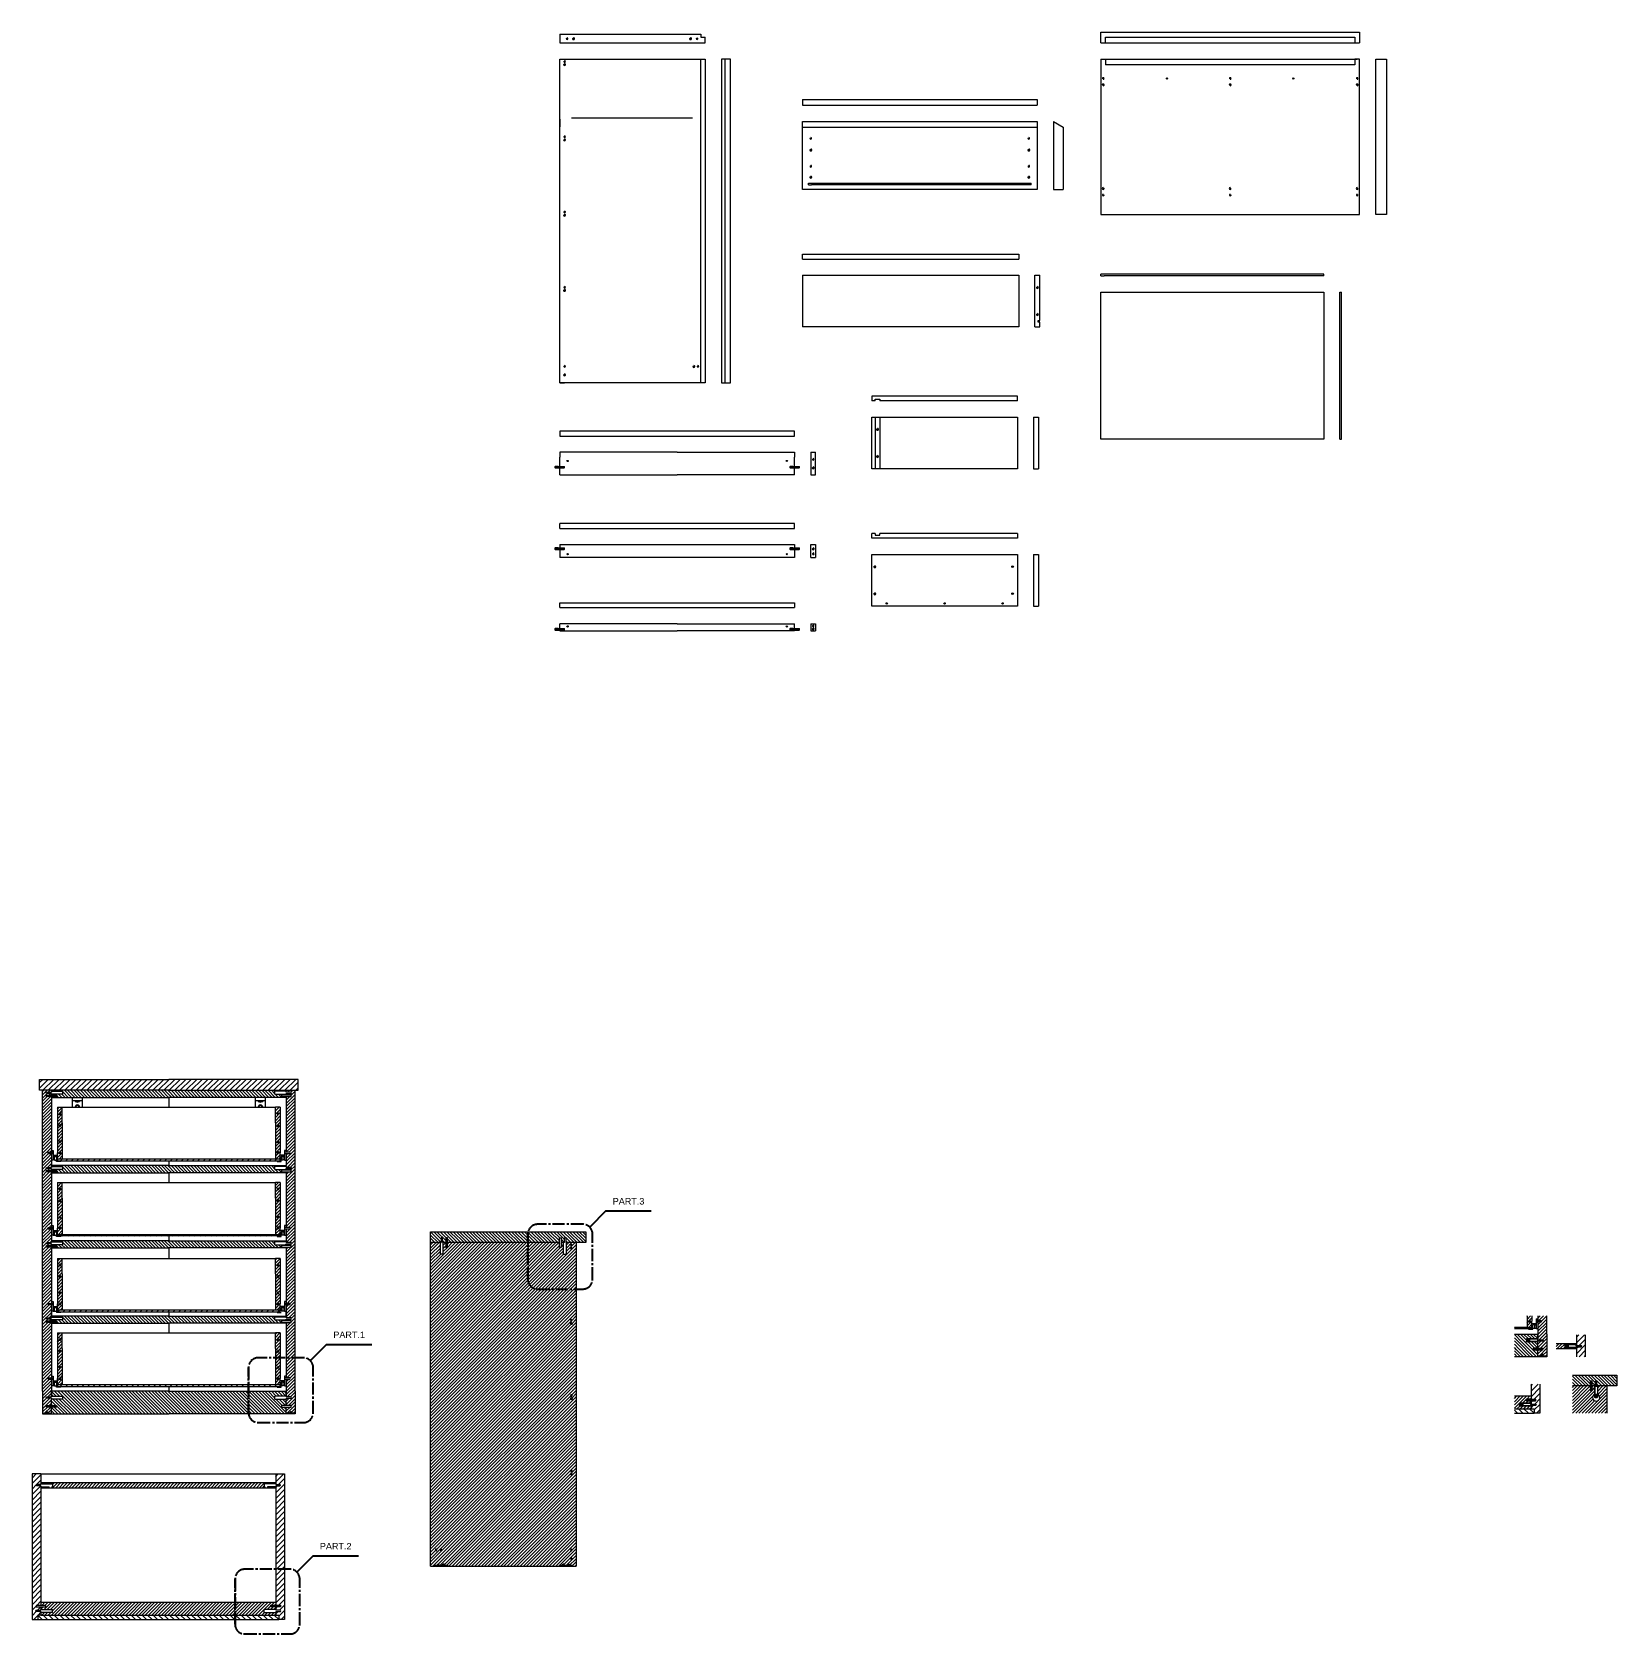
# Model space of a CAD drawing. Header units: millimetres. Extents: x -1335 to 2991, y -7 to 1980.
# Drawn here: x 1383 to 1872.9, y 1382.4 to 1877.4 of the extents above; entities that cross this region are included whole.
import ezdxf
from ezdxf.enums import TextEntityAlignment as Align

# ---------------------------------------------------------------- set-up
doc = ezdxf.new("R2010")
doc.units = ezdxf.units.MM
doc.linetypes.add('CENTER2', pattern=[1.125, 0.75, -0.125, 0.125, -0.125])
doc.layers.get('0').update_dxf_attribs({"color": 8})
doc.layers.add('A-SECT A-MCUT', color=7, linetype='Continuous', lineweight=35)
for name, color, linetype in [('Campiture', 1, 'Continuous'), ('filatura', 8, 'Continuous'), ('Incastri', 4, 'Continuous'), ('tratteggio', 5, 'Continuous'), ('Viti', 6, 'Continuous')]:
    doc.layers.add(name, color=color, linetype=linetype)
doc.styles.add('ARIAL', font='Arial.ttf')
pattern_1 = [(45, (952.657, 1390.4219), (-0.85, 0.85), [])]

# ---------------------------------------------------------------- blocks, each defined once
blk = doc.blocks.new('retino 2')
at = {"color": 175, "linetype": 'Continuous'}
for p, q in [((510.41, 33.59), (508.94, 35.06)), ((511.41, 33.59), (509.91, 35.09)), ((512.41, 33.59), (510.91, 35.09)), ((518.91, 28.09), (511.91, 35.09)), ((519.91, 28.09), (512.91, 35.09)), ((520.91, 28.09), (513.91, 35.09)), ((521.91, 28.09), (514.91, 35.09)), ((522.91, 28.09), (515.91, 35.09)), ((523.91, 28.09), (516.91, 35.09)), ((524.91, 28.09), (517.91, 35.09)), ((525.91, 28.09), (518.91, 35.09)), ((526.91, 28.09), (519.91, 35.09)), ((527.91, 28.09), (520.91, 35.09)), ((528.91, 28.09), (521.91, 35.09)), ((529.91, 28.09), (522.91, 35.09)), ((530.91, 28.09), (523.91, 35.09)), ((531.91, 28.09), (524.91, 35.09)), ((532.91, 28.09), (525.91, 35.09)), ((533.91, 28.09), (526.91, 35.09)), ((534.91, 28.09), (527.91, 35.09)), ((535.91, 28.09), (528.91, 35.09)), ((536.91, 28.09), (529.91, 35.09)), ((537.91, 28.09), (530.91, 35.09)), ((538.91, 28.09), (531.91, 35.09)), ((539.91, 28.09), (532.91, 35.09)), ((540.91, 28.09), (533.91, 35.09)), ((541.91, 28.09), (534.91, 35.09)), ((542.91, 28.09), (535.91, 35.09)), ((543.91, 28.09), (536.91, 35.09)), ((544.91, 28.09), (537.91, 35.09)), ((545.91, 28.09), (538.91, 35.09)), ((546.91, 28.09), (539.91, 35.09)), ((547.91, 28.09), (540.91, 35.09)), ((548.91, 28.09), (541.91, 35.09)), ((549.91, 28.09), (542.91, 35.09)), ((550.91, 28.09), (543.91, 35.09)), ((551.91, 28.09), (544.91, 35.09)), ((552.91, 28.09), (545.91, 35.09)), ((553.91, 28.09), (546.91, 35.09)), ((554.91, 28.09), (547.91, 35.09)), ((555.91, 28.09), (548.91, 35.09)), ((556.91, 28.09), (549.91, 35.09)), ((557.91, 28.09), (550.91, 35.09)), ((558.91, 28.09), (551.91, 35.09)), ((559.91, 28.09), (552.91, 35.09)), ((560.91, 28.09), (553.91, 35.09)), ((561.91, 28.09), (554.91, 35.09)), ((562.91, 28.09), (555.91, 35.09)), ((563.91, 28.09), (556.91, 35.09)), ((564.91, 28.09), (557.91, 35.09)), ((565.91, 28.09), (558.91, 35.09)), ((566.91, 28.09), (559.91, 35.09)), ((567.91, 28.09), (560.91, 35.09)), ((568.91, 28.09), (561.91, 35.09)), ((569.91, 28.09), (562.91, 35.09)), ((570.91, 28.09), (563.91, 35.09)), ((571.91, 28.09), (564.91, 35.09)), ((572.91, 28.09), (565.91, 35.09)), ((573.91, 28.09), (566.91, 35.09)), ((574.91, 28.09), (567.91, 35.09)), ((575.91, 28.09), (568.91, 35.09)), ((576.91, 28.09), (569.91, 35.09)), ((577.91, 28.09), (570.91, 35.09)), ((578.91, 28.09), (571.91, 35.09)), ((579.91, 28.09), (572.91, 35.09)), ((580.91, 28.09), (573.91, 35.09)), ((581.53, 28.46), (574.91, 35.09)), ((577.97, 33.02), (575.91, 35.09)), ((578.41, 33.59), (576.91, 35.09)), ((579.41, 33.59), (577.91, 35.09)), ((580.41, 33.59), (578.91, 35.09)), ((581.41, 33.59), (579.91, 35.09)), ((581.53, 34.46), (580.91, 35.09)), ((509.41, 33.59), (508.94, 34.06)), ((510.26, 30.74), (508.94, 32.06)), ((509.26, 30.74), (508.94, 31.06)), ((510.91, 28.09), (508.94, 30.06)), ((513.91, 28.09), (509.31, 32.69)), ((511.91, 28.09), (509.76, 30.24)), ((514.91, 28.09), (510.31, 32.69)), ((512.91, 28.09), (510.44, 30.56)), ((515.91, 28.09), (511.31, 32.69)), ((516.91, 28.09), (512.31, 32.69)), ((517.91, 28.09), (512.5, 33.5)), ((580.26, 30.74), (578.31, 32.69)), ((581.26, 30.74), (579.31, 32.69)), ((581.53, 31.46), (580.31, 32.69)), ((581.53, 29.46), (580.76, 30.24)), ((581.53, 32.46), (581.31, 32.69)), ((509.91, 28.09), (508.94, 29.06))]:
    blk.add_line(p, q, dxfattribs=at)
blk = doc.blocks.new('retino 1')
at = {"color": 175, "linetype": 'Continuous'}
for p, q in [((318.13, 159.67), (317.86, 159.94)), ((318.28, 158.52), (318.03, 158.77)), ((319.13, 159.67), (318.83, 159.97)), ((319.28, 158.52), (319.03, 158.77)), ((320.03, 157.77), (319.36, 158.44)), ((320.13, 159.67), (319.83, 159.97)), ((321.03, 157.77), (320.03, 158.77)), ((321.13, 159.67), (320.83, 159.97)), ((322.03, 157.77), (321.03, 158.77)), ((323.03, 157.77), (321.42, 159.38)), ((324.03, 157.77), (321.83, 159.97)), ((325.03, 157.77), (322.83, 159.97)), ((326.03, 157.77), (323.83, 159.97)), ((327.03, 157.77), (324.83, 159.97)), ((328.03, 157.77), (325.83, 159.97)), ((329.03, 157.77), (326.83, 159.97)), ((330.03, 157.77), (327.83, 159.97)), ((331.03, 157.77), (328.83, 159.97)), ((332.03, 157.77), (329.83, 159.97)), ((333.03, 157.77), (330.83, 159.97)), ((334.03, 157.77), (331.83, 159.97)), ((335.03, 157.77), (332.83, 159.97)), ((336.03, 157.77), (333.83, 159.97)), ((337.03, 157.77), (334.83, 159.97)), ((338.03, 157.77), (335.83, 159.97)), ((339.03, 157.77), (336.83, 159.97)), ((340.03, 157.77), (337.83, 159.97)), ((341.03, 157.77), (338.83, 159.97)), ((342.03, 157.77), (339.83, 159.97)), ((343.03, 157.77), (340.83, 159.97)), ((344.03, 157.77), (341.83, 159.97)), ((345.03, 157.77), (342.83, 159.97)), ((346.03, 157.77), (343.83, 159.97)), ((347.03, 157.77), (344.83, 159.97)), ((348.03, 157.77), (345.83, 159.97)), ((349.03, 157.77), (346.83, 159.97)), ((350.03, 157.77), (347.83, 159.97)), ((351.03, 157.77), (348.83, 159.97)), ((352.03, 157.77), (349.83, 159.97)), ((353.03, 157.77), (350.83, 159.97)), ((354.03, 157.77), (351.83, 159.97)), ((355.03, 157.77), (352.83, 159.97)), ((356.03, 157.77), (353.83, 159.97)), ((357.03, 157.77), (354.83, 159.97)), ((358.03, 157.77), (355.83, 159.97)), ((359.03, 157.77), (356.83, 159.97)), ((360.03, 157.77), (357.83, 159.97)), ((361.03, 157.77), (358.83, 159.97)), ((362.03, 157.77), (359.83, 159.97)), ((363.03, 157.77), (360.83, 159.97)), ((364.03, 157.77), (361.83, 159.97)), ((365.03, 157.77), (362.83, 159.97)), ((366.03, 157.77), (363.83, 159.97)), ((367.03, 157.77), (364.83, 159.97)), ((368.03, 157.77), (365.83, 159.97)), ((369.03, 157.77), (366.83, 159.97)), ((370.03, 157.77), (367.83, 159.97)), ((371.03, 157.77), (368.83, 159.97)), ((372.03, 157.77), (369.83, 159.97)), ((373.03, 157.77), (370.83, 159.97)), ((374.03, 157.77), (371.83, 159.97)), ((375.03, 157.77), (372.83, 159.97)), ((376.03, 157.77), (373.83, 159.97)), ((377.03, 157.77), (374.83, 159.97)), ((378.03, 157.77), (375.83, 159.97)), ((379.03, 157.77), (376.83, 159.97)), ((380.03, 157.77), (377.83, 159.97)), ((381.03, 157.77), (378.83, 159.97)), ((382.03, 157.77), (379.83, 159.97)), ((383.03, 157.77), (380.83, 159.97)), ((384.03, 157.77), (381.83, 159.97)), ((385.03, 157.77), (382.83, 159.97)), ((386.03, 157.77), (383.83, 159.97)), ((387.03, 157.77), (384.83, 159.97)), ((386.89, 158.9), (385.83, 159.97)), ((387.13, 159.67), (386.83, 159.97)), ((388.03, 157.77), (387.03, 158.77)), ((388.13, 159.67), (387.83, 159.97)), ((389.03, 157.77), (388.03, 158.77)), ((389.13, 159.67), (388.83, 159.97)), ((389.28, 158.52), (389.03, 158.77)), ((390.13, 159.67), (389.83, 159.97)), ((390.28, 158.52), (390.03, 158.77)), ((318.03, 157.77), (317.86, 157.94)), ((319.03, 157.77), (318.78, 158.02)), ((390.03, 157.77), (389.78, 158.02))]:
    blk.add_line(p, q, dxfattribs=at)

msp = doc.modelspace()

# ---------------------------------------------------------------- hatches: boundary and pattern name
at = {"layer": 'Campiture'}
h = msp.add_hatch(dxfattribs=at)
h.set_pattern_fill('JIS_WOOD', color=256, scale=1.7)
h.set_pattern_definition([(45, (952.657, 1390.4219), (-0.85, 0.85), [])])
h.paths.add_polyline_path([(1385.3, 1553.75), (1385.3, 1550.39), (1425.3, 1550.39), (1465.3, 1550.39), (1465.3, 1553.75), (1425.3, 1553.75)])
h = msp.add_hatch(dxfattribs=at)
h.set_pattern_fill('JIS_WOOD', color=256)
h.set_pattern_definition([(45, (952.657, 1390.4219), (-0.5, 0.5), [])])
h.paths.add_polyline_path([(1459.74, 1545.16), (1458.39, 1545.16), (1458.24, 1545.01), (1458.24, 1540.34), (1458.24, 1535.01), (1459.74, 1536.51)])
h.paths.add_polyline_path([(1458.84, 1543.16, -1), (1459.14, 1543.16, -1)], flags=16)
h = msp.add_hatch(dxfattribs=at)
h.set_pattern_fill('JIS_WOOD', color=256, scale=1.7)
h.set_pattern_definition(pattern_1)
h.paths.add_polyline_path([(1459.74, 1529.14), (1458.74, 1529.14), (1458.24, 1529.14), (1392.35, 1529.14), (1391.85, 1529.14), (1390.85, 1529.14), (1390.85, 1528.84), (1390.85, 1528.64), (1459.74, 1528.64)])
h = msp.add_hatch(dxfattribs=at)
h.set_pattern_fill('JIS_WOOD', color=256, scale=1.7)
h.set_pattern_definition(pattern_1)
h.paths.add_polyline_path([(1459.74, 1505.89), (1458.74, 1505.89), (1458.24, 1505.89), (1392.35, 1505.89), (1391.85, 1505.89), (1390.85, 1505.89), (1390.85, 1505.39), (1459.74, 1505.39), (1459.74, 1505.59)])
h = msp.add_hatch(dxfattribs=at)
h.set_pattern_fill('JIS_WOOD', color=256, scale=1.7)
h.set_pattern_definition(pattern_1)
h.paths.add_polyline_path([(1459.74, 1482.44), (1458.74, 1482.44), (1458.24, 1482.44), (1392.35, 1482.44), (1391.85, 1482.44), (1390.85, 1482.44), (1390.85, 1482.34), (1390.85, 1481.94), (1459.74, 1481.94)])
h = msp.add_hatch(dxfattribs=at)
h.set_pattern_fill('JIS_WOOD', color=256, scale=1.7)
h.set_pattern_definition([(45, (1053.7532, 1372.4636), (-0.85, 0.85), [])])
h.paths.add_polyline_path([(1860.41, 1470.89), (1860.4, 1470.9), (1857.85, 1470.9), (1857.85, 1470.68), (1857.85, 1470.58), (1860.41, 1470.58)])
h = msp.add_hatch(dxfattribs=at)
h.set_pattern_fill('JIS_WOOD', color=256, scale=1.7)
h.set_pattern_definition(pattern_1)
h.paths.add_polyline_path([(1392.35, 1459.39), (1391.85, 1459.39), (1390.85, 1459.39), (1390.85, 1459.09), (1390.85, 1458.89), (1459.74, 1458.89), (1459.74, 1459.39), (1458.74, 1459.39), (1458.24, 1459.39)])

# ---------------------------------------------------------------- linework, layer by layer
for p, q in [((1546.12, 1876.78), (1546.12, 1874.04)), ((1546.12, 1876.78), (1589.75, 1876.78)), ((1589.75, 1876.78), (1589.75, 1875.78)), ((1713.37, 1874.04), (1713.37, 1877.4)), ((1713.37, 1877.4), (1793.37, 1877.4)), ((1793.37, 1877.4), (1793.37, 1874.04)), ((1546.12, 1874.04), (1591.12, 1874.04)), ((1589.75, 1875.78), (1591.12, 1875.78)), ((1591.12, 1874.04), (1591.12, 1875.78)), ((1713.37, 1874.04), (1793.37, 1874.04)), ((1714.87, 1874.04), (1714.87, 1875.78)), ((1714.87, 1875.78), (1791.87, 1875.78)), ((1791.87, 1875.78), (1791.87, 1874.04)), ((1546.12, 1769.04), (1546.12, 1869.04)), ((1546.12, 1869.04), (1591.12, 1869.04)), ((1589.75, 1769.04), (1589.75, 1869.04)), ((1591.12, 1869.04), (1591.12, 1769.04)), ((1598.86, 1869.04), (1596.12, 1869.04)), ((1596.12, 1869.04), (1596.12, 1769.04)), ((1597.12, 1869.04), (1597.12, 1769.04)), ((1598.86, 1769.04), (1598.86, 1869.04)), ((1713.37, 1869.04), (1713.37, 1821.04)), ((1713.37, 1869.04), (1714.87, 1869.04)), ((1714.87, 1869.04), (1714.87, 1867.29)), ((1714.87, 1869.04), (1791.87, 1869.04)), ((1791.87, 1867.29), (1714.87, 1867.29)), ((1793.37, 1869.04), (1791.87, 1869.04)), ((1791.87, 1869.04), (1791.87, 1867.29)), ((1791.87, 1869.04), (1792.62, 1869.04)), ((1793.37, 1821.04), (1793.37, 1869.04)), ((1798.37, 1821.04), (1798.37, 1869.04)), ((1798.37, 1869.04), (1801.73, 1869.04)), ((1801.73, 1869.04), (1801.73, 1866.04)), ((1801.73, 1866.04), (1801.73, 1821.04)), ((1621.12, 1856.52), (1693.71, 1856.52)), ((1621.12, 1856.52), (1621.12, 1854.78)), ((1693.71, 1856.52), (1693.71, 1854.78)), ((1621.12, 1854.78), (1693.71, 1854.78)), ((1546.12, 1850.43), (1546.12, 1848.08)), ((1549.72, 1850.92), (1587.12, 1850.92)), ((1621.12, 1828.73), (1621.12, 1849.78)), ((1621.12, 1849.78), (1693.71, 1849.78)), ((1621.12, 1848.05), (1693.71, 1848.05)), ((1693.71, 1849.78), (1693.71, 1828.73)), ((1698.71, 1849.78), (1701.71, 1848.05)), ((1698.71, 1849.78), (1698.71, 1828.73)), ((1701.71, 1848.05), (1701.71, 1828.73)), ((1693.71, 1828.73), (1621.12, 1828.73)), ((1622.97, 1830.53), (1622.97, 1830.73)), ((1622.97, 1830.73), (1691.86, 1830.73)), ((1622.97, 1830.43), (1622.97, 1830.53)), ((1622.97, 1830.23), (1622.97, 1830.43)), ((1622.97, 1830.23), (1623.97, 1830.23)), ((1690.86, 1830.23), (1623.97, 1830.23)), ((1691.86, 1830.23), (1690.86, 1830.23)), ((1691.86, 1830.43), (1691.86, 1830.73)), ((1691.86, 1830.23), (1691.86, 1830.43)), ((1698.71, 1828.73), (1701.71, 1828.73)), ((1713.37, 1821.04), (1793.37, 1821.04)), ((1801.73, 1821.04), (1798.37, 1821.04)), ((1621.12, 1808.73), (1688.01, 1808.73)), ((1621.12, 1807.23), (1621.12, 1808.73)), ((1621.12, 1807.23), (1688.01, 1807.23)), ((1688.01, 1808.73), (1688.01, 1807.23)), ((1621.12, 1802.23), (1688.01, 1802.23)), ((1621.12, 1802.23), (1621.12, 1786.29)), ((1688.01, 1802.23), (1688.01, 1786.29)), ((1693.01, 1786.29), (1693.01, 1802.23)), ((1693.01, 1802.23), (1694.51, 1802.23)), ((1694.51, 1788.29), (1694.51, 1802.23)), ((1713.37, 1802.05), (1713.37, 1802.55)), ((1782.27, 1802.55), (1713.37, 1802.55)), ((1713.37, 1802.05), (1714.37, 1802.05)), ((1781.27, 1802.05), (1714.37, 1802.05)), ((1782.27, 1802.05), (1781.27, 1802.05)), ((1782.27, 1802.35), (1782.27, 1802.55)), ((1782.27, 1802.25), (1782.27, 1802.35)), ((1782.27, 1802.05), (1782.27, 1802.25)), ((1713.37, 1797.05), (1782.27, 1797.05)), ((1713.37, 1751.55), (1713.37, 1797.05)), ((1782.27, 1797.05), (1782.27, 1751.55)), ((1787.27, 1751.55), (1787.27, 1797.05)), ((1787.27, 1797.05), (1787.77, 1797.05)), ((1787.77, 1751.55), (1787.77, 1797.05)), ((1694.01, 1787.79), (1694.01, 1788.29)), ((1694.01, 1788.29), (1694.51, 1788.29)), ((1694.51, 1787.79), (1694.01, 1787.79)), ((1694.51, 1786.29), (1694.51, 1787.79)), ((1688.01, 1786.29), (1621.12, 1786.29)), ((1693.01, 1786.29), (1694.51, 1786.29)), ((1591.12, 1769.04), (1546.12, 1769.04)), ((1546.12, 1769.04), (1547.62, 1769.04)), ((1596.12, 1769.04), (1598.86, 1769.04)), ((1687.6, 1764.93), (1642.6, 1764.93)), ((1642.6, 1764.93), (1642.6, 1763.43)), ((1643.6, 1763.43), (1642.6, 1763.43)), ((1643.6, 1763.43), (1643.6, 1763.93)), ((1643.6, 1763.93), (1645.1, 1763.93)), ((1645.1, 1763.93), (1645.1, 1763.43)), ((1687.6, 1763.43), (1645.1, 1763.43)), ((1687.6, 1763.43), (1687.6, 1764.93)), ((1642.6, 1758.43), (1687.6, 1758.43)), ((1642.6, 1742.48), (1642.6, 1758.43)), ((1643.6, 1758.43), (1643.6, 1742.48)), ((1645.1, 1758.43), (1645.1, 1742.48)), ((1687.6, 1758.43), (1687.6, 1742.48)), ((1692.6, 1758.43), (1694.1, 1758.43)), ((1692.6, 1758.43), (1692.6, 1742.39)), ((1694.1, 1758.43), (1694.1, 1742.39)), ((1618.71, 1754.04), (1546.12, 1754.04)), ((1546.12, 1754.04), (1546.12, 1752.54)), ((1546.12, 1752.54), (1618.71, 1752.54)), ((1618.71, 1752.54), (1618.71, 1754.04)), ((1582.42, 1747.54), (1546.12, 1747.54)), ((1546.12, 1747.54), (1546.12, 1746.04)), ((1582.42, 1747.54), (1618.71, 1747.54)), ((1618.71, 1747.54), (1618.71, 1746.04)), ((1623.71, 1747.54), (1623.71, 1740.54)), ((1623.71, 1747.54), (1625.21, 1747.54)), ((1625.21, 1740.54), (1625.21, 1747.54)), ((1782.27, 1751.55), (1713.37, 1751.55)), ((1787.27, 1751.55), (1787.77, 1751.55)), ((1546.12, 1743.19), (1546.12, 1746.04)), ((1546.12, 1740.54), (1546.12, 1742.69)), ((1618.71, 1743.19), (1618.71, 1746.04)), ((1618.71, 1740.54), (1618.71, 1742.69)), ((1687.6, 1742.48), (1642.6, 1742.48)), ((1692.6, 1742.39), (1694.1, 1742.39)), ((1546.12, 1740.54), (1582.42, 1740.54)), ((1618.71, 1740.54), (1582.42, 1740.54)), ((1623.71, 1740.54), (1625.21, 1740.54)), ((1618.71, 1725.54), (1546.12, 1725.54)), ((1546.12, 1724.04), (1546.12, 1725.54)), ((1546.12, 1724.04), (1618.71, 1724.04)), ((1618.71, 1724.04), (1618.71, 1725.54)), ((1546.12, 1719.04), (1618.71, 1719.04)), ((1546.12, 1719.04), (1546.12, 1717.98)), ((1618.71, 1719.04), (1618.71, 1717.98)), ((1623.71, 1715.04), (1623.71, 1719.04)), ((1623.71, 1719.04), (1625.21, 1719.04)), ((1625.21, 1719.04), (1625.21, 1715.04)), ((1643.6, 1722.48), (1642.6, 1722.48)), ((1642.6, 1720.98), (1642.6, 1722.48)), ((1687.6, 1720.98), (1642.6, 1720.98)), ((1643.6, 1722.48), (1643.6, 1721.98)), ((1643.6, 1721.98), (1645.1, 1721.98)), ((1687.6, 1722.48), (1645.1, 1722.48)), ((1645.1, 1721.98), (1645.1, 1722.48)), ((1687.6, 1722.48), (1687.6, 1720.98)), ((1546.12, 1717.48), (1546.12, 1715.04)), ((1618.71, 1715.04), (1546.12, 1715.04)), ((1618.71, 1717.48), (1618.71, 1715.04)), ((1623.71, 1715.04), (1625.21, 1715.04)), ((1642.6, 1715.98), (1687.6, 1715.98)), ((1642.6, 1700.04), (1642.6, 1715.98)), ((1687.6, 1715.98), (1687.6, 1700.04)), ((1692.6, 1715.98), (1694.1, 1715.98)), ((1692.6, 1715.98), (1692.6, 1699.95)), ((1694.1, 1715.98), (1694.1, 1699.95)), ((1546.12, 1699.54), (1546.12, 1701.04)), ((1546.12, 1701.04), (1618.71, 1701.04)), ((1546.12, 1699.54), (1618.71, 1699.54)), ((1618.71, 1701.04), (1618.71, 1699.54)), ((1687.6, 1700.04), (1642.6, 1700.04)), ((1692.6, 1699.95), (1694.1, 1699.95)), ((1582.42, 1694.54), (1546.12, 1694.54)), ((1546.12, 1694.24), (1546.12, 1694.54)), ((1546.12, 1693.09), (1546.12, 1694.24)), ((1582.42, 1694.54), (1618.71, 1694.54)), ((1618.71, 1694.24), (1618.71, 1694.54)), ((1618.71, 1693.09), (1618.71, 1694.24)), ((1623.71, 1694.54), (1623.71, 1692.34)), ((1623.71, 1694.54), (1625.21, 1694.54)), ((1625.21, 1694.54), (1625.21, 1692.34)), ((1546.12, 1692.34), (1546.12, 1692.59)), ((1546.12, 1692.34), (1582.42, 1692.34)), ((1618.71, 1692.34), (1582.42, 1692.34)), ((1618.71, 1692.34), (1618.71, 1692.59)), ((1623.71, 1692.34), (1625.21, 1692.34)), ((1385.3, 1553.75), (1425.3, 1553.75)), ((1385.3, 1550.39), (1385.3, 1553.75)), ((1425.3, 1550.39), (1385.3, 1550.39)), ((1386.26, 1457.39), (1386.26, 1550.39)), ((1389, 1550.09), (1389, 1550.39)), ((1389, 1550.09), (1389, 1549.84)), ((1389, 1549.19), (1389, 1549.44)), ((1465.3, 1553.75), (1425.3, 1553.75)), ((1425.3, 1550.39), (1465.3, 1550.39)), ((1461.59, 1550.09), (1461.59, 1550.39)), ((1461.59, 1549.84), (1461.59, 1550.09)), ((1461.59, 1549.19), (1461.59, 1549.44)), ((1464.34, 1457.39), (1464.34, 1550.39)), ((1465.3, 1550.39), (1465.3, 1553.75)), ((1389, 1548.94), (1389, 1549.19)), ((1389, 1548.19), (1389, 1548.44)), ((1389, 1548.19), (1389, 1548.44)), ((1389, 1548.19), (1425.3, 1548.19)), ((1389, 1548.19), (1389, 1531.84)), ((1390.85, 1545.16), (1392.35, 1545.16)), ((1390.85, 1545.16), (1390.85, 1531.09)), ((1392.35, 1540.34), (1392.35, 1545.16)), ((1392.35, 1545.16), (1458.24, 1545.16)), ((1395.5, 1545.16), (1395.5, 1548.19)), ((1398.5, 1547.19), (1395.5, 1547.19)), ((1398.5, 1548.19), (1398.5, 1545.16)), ((1398.5, 1548.19), (1398.5, 1547.19)), ((1398.5, 1547.19), (1398.5, 1546.99)), ((1398.5, 1546.99), (1398.5, 1546.89)), ((1461.59, 1548.19), (1425.3, 1548.19)), ((1425.3, 1548.19), (1425.3, 1545.16)), ((1452.09, 1545.16), (1452.09, 1548.19)), ((1455.09, 1547.19), (1452.09, 1547.19)), ((1455.09, 1548.19), (1455.09, 1545.16)), ((1455.09, 1548.19), (1455.09, 1547.19)), ((1455.09, 1547.19), (1455.09, 1546.99)), ((1455.09, 1546.99), (1455.09, 1546.89)), ((1459.74, 1545.16), (1458.24, 1545.16)), ((1458.24, 1540.34), (1458.24, 1545.16)), ((1459.74, 1545.16), (1459.74, 1531.09)), ((1461.59, 1548.94), (1461.59, 1549.19)), ((1461.59, 1548.19), (1461.59, 1548.44)), ((1461.59, 1548.19), (1461.59, 1548.44)), ((1461.59, 1548.19), (1461.59, 1531.84)), ((1392.35, 1540.34), (1392.35, 1529.54)), ((1458.24, 1540.34), (1458.24, 1529.54)), ((1389, 1531.84), (1389, 1531.27)), ((1389, 1531.84), (1389.55, 1531.84)), ((1389, 1530.87), (1389, 1527.14)), ((1389.55, 1531.84), (1389.55, 1528.84)), ((1389.55, 1529.84), (1389.95, 1529.84)), ((1389.7, 1529.84), (1389.7, 1530.33)), ((1389.7, 1530.33), (1390.85, 1530.33)), ((1389.95, 1529.09), (1389.95, 1529.94)), ((1389.95, 1528.84), (1389.95, 1529.94)), ((1389.95, 1529.94), (1390.55, 1529.94)), ((1390.55, 1529.94), (1390.55, 1528.84)), ((1390.85, 1529.14), (1390.85, 1531.09)), ((1392.35, 1529.54), (1392.35, 1529.34)), ((1458.24, 1529.54), (1458.24, 1529.34)), ((1459.74, 1529.14), (1459.74, 1531.09)), ((1460.89, 1530.33), (1459.74, 1530.33)), ((1460.04, 1529.94), (1460.04, 1528.84)), ((1460.64, 1529.94), (1460.04, 1529.94)), ((1460.64, 1529.09), (1460.64, 1529.94)), ((1460.64, 1528.84), (1460.64, 1529.94)), ((1461.04, 1529.84), (1460.64, 1529.84)), ((1460.89, 1529.84), (1460.89, 1530.33)), ((1461.04, 1531.84), (1461.04, 1528.84)), ((1461.59, 1531.84), (1461.04, 1531.84)), ((1461.59, 1531.84), (1461.59, 1531.27)), ((1461.59, 1530.87), (1461.59, 1527.14)), ((1389.55, 1528.84), (1389, 1528.84)), ((1425.3, 1527.14), (1389, 1527.14)), ((1389, 1526.84), (1389, 1527.14)), ((1389, 1526.84), (1389, 1526.59)), ((1389, 1525.94), (1389, 1526.19)), ((1389, 1525.69), (1389, 1525.94)), ((1389, 1524.94), (1389, 1525.19)), ((1389, 1524.94), (1389, 1525.19)), ((1389, 1524.94), (1425.3, 1524.94)), ((1389, 1524.94), (1389, 1508.59)), ((1389.95, 1528.89), (1389.55, 1528.89)), ((1389.95, 1529.09), (1389.95, 1528.84)), ((1389.95, 1528.84), (1389.95, 1528.89)), ((1389.95, 1528.84), (1390.55, 1528.84)), ((1390.55, 1528.44), (1390.55, 1528.84)), ((1391.85, 1528.44), (1390.55, 1528.44)), ((1391.85, 1528.64), (1391.85, 1528.44)), ((1392.35, 1529.34), (1392.35, 1529.14)), ((1425.3, 1528.64), (1425.3, 1527.14)), ((1425.3, 1527.14), (1461.59, 1527.14)), ((1461.59, 1524.94), (1425.3, 1524.94)), ((1425.3, 1524.94), (1425.3, 1521.91)), ((1458.24, 1529.34), (1458.24, 1529.14)), ((1458.74, 1528.64), (1458.74, 1528.44)), ((1458.74, 1528.44), (1460.04, 1528.44)), ((1460.04, 1528.44), (1460.04, 1528.84)), ((1460.64, 1528.84), (1460.04, 1528.84)), ((1460.64, 1529.09), (1460.64, 1528.84)), ((1461.04, 1528.89), (1460.64, 1528.89)), ((1461.04, 1528.84), (1461.59, 1528.84)), ((1461.59, 1526.84), (1461.59, 1527.14)), ((1461.59, 1526.84), (1461.59, 1526.59)), ((1461.59, 1525.94), (1461.59, 1526.19)), ((1461.59, 1525.69), (1461.59, 1525.94)), ((1461.59, 1524.94), (1461.59, 1525.19)), ((1461.59, 1524.94), (1461.59, 1525.19)), ((1461.59, 1524.94), (1461.59, 1508.59)), ((1390.85, 1521.91), (1392.35, 1521.91)), ((1390.85, 1521.91), (1390.85, 1507.84)), ((1392.35, 1517.09), (1392.35, 1521.91)), ((1392.35, 1521.91), (1458.24, 1521.91)), ((1459.74, 1521.91), (1458.24, 1521.91)), ((1458.24, 1517.09), (1458.24, 1521.91)), ((1459.74, 1521.91), (1459.74, 1507.84)), ((1392.35, 1517.09), (1392.35, 1506.29)), ((1458.24, 1517.09), (1458.24, 1506.29)), ((1389, 1508.59), (1389, 1508.02)), ((1389, 1508.59), (1389.55, 1508.59)), ((1389, 1507.62), (1389, 1503.89)), ((1389.55, 1505.59), (1389, 1505.59)), ((1389.55, 1508.59), (1389.55, 1505.59)), ((1389.55, 1506.59), (1389.95, 1506.59)), ((1389.55, 1505.59), (1389.55, 1505.64)), ((1389.55, 1505.64), (1389.95, 1505.64)), ((1389.7, 1506.59), (1389.7, 1507.08)), ((1389.7, 1507.08), (1390.85, 1507.08)), ((1389.95, 1505.84), (1389.95, 1506.69)), ((1389.95, 1505.59), (1389.95, 1506.69)), ((1389.95, 1506.69), (1390.55, 1506.69)), ((1389.95, 1505.84), (1389.95, 1505.59)), ((1389.95, 1505.59), (1390.55, 1505.59)), ((1390.55, 1506.69), (1390.55, 1505.59)), ((1390.55, 1505.19), (1390.55, 1505.59)), ((1391.85, 1505.19), (1390.55, 1505.19)), ((1390.85, 1505.89), (1390.85, 1507.84)), ((1391.85, 1505.39), (1391.85, 1505.19)), ((1392.35, 1506.29), (1392.35, 1506.09)), ((1392.35, 1506.09), (1392.35, 1505.89)), ((1425.3, 1505.39), (1425.3, 1503.89)), ((1458.24, 1506.29), (1458.24, 1506.09)), ((1458.24, 1506.09), (1458.24, 1505.89)), ((1458.74, 1505.39), (1458.74, 1505.19)), ((1458.74, 1505.19), (1460.04, 1505.19)), ((1459.74, 1505.89), (1459.74, 1507.84)), ((1460.89, 1507.08), (1459.74, 1507.08)), ((1460.04, 1506.69), (1460.04, 1505.59)), ((1460.64, 1506.69), (1460.04, 1506.69)), ((1460.04, 1505.19), (1460.04, 1505.59)), ((1460.64, 1505.59), (1460.04, 1505.59)), ((1460.64, 1505.84), (1460.64, 1506.69)), ((1460.64, 1505.59), (1460.64, 1506.69)), ((1461.04, 1506.59), (1460.64, 1506.59)), ((1460.64, 1505.84), (1460.64, 1505.59)), ((1461.04, 1505.64), (1460.64, 1505.64)), ((1460.89, 1506.59), (1460.89, 1507.08)), ((1461.04, 1508.59), (1461.04, 1505.59)), ((1461.59, 1508.59), (1461.04, 1508.59)), ((1461.04, 1505.59), (1461.59, 1505.59)), ((1461.59, 1508.59), (1461.59, 1508.02)), ((1461.59, 1507.62), (1461.59, 1503.89)), ((1506.21, 1403.34), (1506.21, 1506.7)), ((1554.21, 1506.7), (1554.21, 1503.34)), ((1425.3, 1503.89), (1389, 1503.89)), ((1389, 1503.59), (1389, 1503.89)), ((1389, 1503.59), (1389, 1503.34)), ((1389, 1502.69), (1389, 1502.94)), ((1389, 1502.44), (1389, 1502.69)), ((1389, 1501.69), (1389, 1501.94)), ((1389, 1501.69), (1389, 1501.94)), ((1389, 1501.69), (1425.3, 1501.69)), ((1389, 1501.69), (1389, 1485.14)), ((1425.3, 1503.89), (1461.59, 1503.89)), ((1461.59, 1501.69), (1425.3, 1501.69)), ((1425.3, 1501.69), (1425.3, 1498.46)), ((1461.59, 1503.59), (1461.59, 1503.89)), ((1461.59, 1503.59), (1461.59, 1503.34)), ((1461.59, 1502.69), (1461.59, 1502.94)), ((1461.59, 1502.44), (1461.59, 1502.69)), ((1461.59, 1501.69), (1461.59, 1501.94)), ((1461.59, 1501.69), (1461.59, 1501.94)), ((1461.59, 1501.69), (1461.59, 1485.54)), ((1507.71, 1503.34), (1506.21, 1503.34)), ((1507.71, 1503.34), (1508.11, 1503.34)), ((1509.21, 1503.34), (1508.11, 1503.34)), ((1509.21, 1503.34), (1509.46, 1503.34)), ((1509.86, 1503.34), (1510.11, 1503.34)), ((1510.91, 1503.34), (1510.11, 1503.34)), ((1547.56, 1503.34), (1546.51, 1503.34)), ((1551.21, 1503.34), (1547.96, 1503.34)), ((1554.21, 1503.34), (1551.21, 1503.34)), ((1551.21, 1503.34), (1551.21, 1403.34)), ((1390.85, 1498.46), (1392.35, 1498.46)), ((1390.85, 1498.46), (1390.85, 1484.39)), ((1392.35, 1493.64), (1392.35, 1498.46)), ((1392.35, 1498.46), (1458.24, 1498.46)), ((1459.74, 1498.46), (1458.24, 1498.46)), ((1458.24, 1493.64), (1458.24, 1498.46)), ((1459.74, 1498.46), (1459.74, 1484.39)), ((1392.35, 1493.64), (1392.35, 1482.84)), ((1458.24, 1493.64), (1458.24, 1482.84)), ((1389, 1485.14), (1389, 1484.57)), ((1389, 1485.14), (1389.55, 1485.14)), ((1389.55, 1485.14), (1389.55, 1482.14)), ((1461.04, 1485.14), (1461.04, 1482.14)), ((1461.59, 1485.14), (1461.04, 1485.14)), ((1461.59, 1485.54), (1461.59, 1485.14)), ((1461.59, 1485.14), (1461.59, 1484.57)), ((1389, 1484.17), (1389, 1480.64)), ((1389.55, 1482.14), (1389, 1482.14)), ((1389, 1480.64), (1389, 1482.14)), ((1425.3, 1480.64), (1389, 1480.64)), ((1389, 1480.34), (1389, 1480.64)), ((1389, 1480.09), (1389, 1480.34)), ((1389.55, 1483.14), (1389.95, 1483.14)), ((1389.55, 1482.14), (1389.55, 1482.19)), ((1389.55, 1482.19), (1389.95, 1482.19)), ((1389.7, 1483.14), (1389.7, 1483.63)), ((1389.7, 1483.63), (1390.85, 1483.63)), ((1389.95, 1482.39), (1389.95, 1483.24)), ((1389.95, 1482.14), (1389.95, 1483.24)), ((1389.95, 1483.24), (1390.55, 1483.24)), ((1389.95, 1482.39), (1389.95, 1482.14)), ((1389.95, 1482.14), (1390.55, 1482.14)), ((1390.55, 1483.24), (1390.55, 1482.14)), ((1390.55, 1482.14), (1390.55, 1481.74)), ((1391.85, 1481.74), (1390.55, 1481.74)), ((1390.85, 1482.44), (1390.85, 1484.39)), ((1391.85, 1481.94), (1391.85, 1481.74)), ((1392.35, 1482.84), (1392.35, 1482.64)), ((1392.35, 1482.64), (1392.35, 1482.44)), ((1425.3, 1481.94), (1425.3, 1480.64)), ((1425.3, 1480.64), (1461.59, 1480.64)), ((1458.24, 1482.84), (1458.24, 1482.64)), ((1458.24, 1482.64), (1458.24, 1482.44)), ((1458.74, 1481.94), (1458.74, 1481.74)), ((1458.74, 1481.74), (1460.04, 1481.74)), ((1459.74, 1482.44), (1459.74, 1484.39)), ((1460.89, 1483.63), (1459.74, 1483.63)), ((1460.04, 1483.24), (1460.04, 1482.14)), ((1460.64, 1483.24), (1460.04, 1483.24)), ((1460.64, 1482.14), (1460.04, 1482.14)), ((1460.64, 1482.39), (1460.64, 1483.24)), ((1460.64, 1482.14), (1460.64, 1483.24)), ((1461.04, 1483.14), (1460.64, 1483.14)), ((1460.64, 1482.39), (1460.64, 1482.14)), ((1461.04, 1482.19), (1460.64, 1482.19)), ((1460.89, 1483.14), (1460.89, 1483.63)), ((1461.04, 1482.14), (1461.59, 1482.14)), ((1461.59, 1484.17), (1461.59, 1480.64)), ((1461.59, 1480.64), (1461.59, 1482.14)), ((1461.59, 1480.34), (1461.59, 1480.64)), ((1461.59, 1480.34), (1461.59, 1480.09)), ((1845.13, 1480.68), (1845.13, 1477.49)), ((1846.63, 1480.68), (1846.63, 1479.04)), ((1848.48, 1480.68), (1848.48, 1479.23)), ((1851.22, 1475.09), (1851.22, 1480.68)), ((1389, 1479.44), (1389, 1479.69)), ((1389, 1479.19), (1389, 1479.44)), ((1389, 1478.44), (1389, 1478.69)), ((1389, 1478.44), (1389, 1478.69)), ((1389, 1478.44), (1425.3, 1478.44)), ((1389, 1478.44), (1389, 1462.09)), ((1390.85, 1475.41), (1392.35, 1475.41)), ((1390.85, 1475.41), (1390.85, 1461.34)), ((1392.35, 1470.59), (1392.35, 1475.41)), ((1392.35, 1475.41), (1458.24, 1475.41)), ((1461.59, 1478.44), (1425.3, 1478.44)), ((1425.3, 1478.44), (1425.3, 1475.41)), ((1459.74, 1475.41), (1458.24, 1475.41)), ((1458.24, 1470.59), (1458.24, 1475.41)), ((1459.74, 1475.41), (1459.74, 1461.34)), ((1461.59, 1479.44), (1461.59, 1479.69)), ((1461.59, 1479.19), (1461.59, 1479.44)), ((1461.59, 1478.44), (1461.59, 1478.69)), ((1461.59, 1478.44), (1461.59, 1478.69)), ((1461.59, 1478.44), (1461.59, 1462.09)), ((1845.13, 1477.09), (1841.22, 1477.09)), ((1841.22, 1476.79), (1845.63, 1476.79)), ((1841.22, 1475.09), (1848.48, 1475.09)), ((1845.13, 1477.49), (1845.13, 1477.29)), ((1845.13, 1477.29), (1845.13, 1477.09)), ((1845.63, 1477.09), (1845.13, 1477.09)), ((1845.63, 1477.09), (1846.63, 1477.09)), ((1846.63, 1476.79), (1845.63, 1476.79)), ((1845.63, 1476.79), (1845.63, 1476.59)), ((1845.63, 1476.59), (1846.93, 1476.59)), ((1846.63, 1477.09), (1846.63, 1479.04)), ((1847.78, 1478.28), (1846.63, 1478.28)), ((1846.63, 1476.79), (1846.63, 1477.09)), ((1847.53, 1477.89), (1846.93, 1477.89)), ((1846.93, 1476.59), (1846.93, 1477.89)), ((1847.53, 1476.79), (1846.93, 1476.79)), ((1847.53, 1477.04), (1847.53, 1477.89)), ((1847.53, 1476.79), (1847.53, 1477.89)), ((1847.93, 1477.79), (1847.53, 1477.79)), ((1847.53, 1477.04), (1847.53, 1476.79)), ((1847.93, 1476.84), (1847.53, 1476.84)), ((1847.78, 1477.79), (1847.78, 1478.28)), ((1847.93, 1479.79), (1847.93, 1476.79)), ((1847.93, 1479.79), (1848.48, 1479.79)), ((1847.93, 1476.79), (1848.48, 1476.79)), ((1848.48, 1478.83), (1848.48, 1475.09)), ((1848.48, 1473.34), (1848.48, 1475.09)), ((1848.48, 1475.09), (1848.48, 1473.59)), ((1851.22, 1475.09), (1851.22, 1468.09)), ((1392.35, 1470.59), (1392.35, 1459.79)), ((1458.24, 1470.59), (1458.24, 1459.79)), ((1845.14, 1473.59), (1844.92, 1473.59)), ((1845.92, 1473.59), (1845.14, 1473.59)), ((1848.48, 1473.59), (1845.92, 1473.59)), ((1845.92, 1473.54), (1845.92, 1473.59)), ((1845.92, 1472.74), (1845.92, 1472.69)), ((1848.48, 1470.74), (1848.48, 1472.94)), ((1848.48, 1468.09), (1848.48, 1470.24)), ((1860.41, 1472.08), (1854.11, 1472.08)), ((1854.11, 1470.58), (1860.41, 1470.58)), ((1857.07, 1471.8), (1856.85, 1471.8)), ((1857.85, 1471.8), (1857.07, 1471.8)), ((1857.25, 1471.05), (1857.07, 1471.05)), ((1857.07, 1471.05), (1857.07, 1470.9)), ((1857.07, 1470.9), (1857.07, 1470.9)), ((1860.41, 1471.8), (1857.85, 1471.8)), ((1857.85, 1471.75), (1857.85, 1471.8)), ((1857.85, 1470.95), (1857.85, 1470.9)), ((1857.85, 1470.68), (1857.85, 1470.58)), ((1860.41, 1474.85), (1860.41, 1471.55)), ((1860.41, 1472.1), (1860.41, 1471.8)), ((1860.41, 1471.15), (1860.41, 1468.09)), ((1863.15, 1474.85), (1863.15, 1468.09)), ((1851.22, 1468.09), (1841.22, 1468.09)), ((1849.65, 1468.29), (1848.48, 1468.29)), ((1849.65, 1468.69), (1849.74, 1468.74)), ((1849.65, 1468.29), (1849.65, 1468.69)), ((1849.97, 1468.74), (1849.74, 1468.74)), ((1850.05, 1468.69), (1849.97, 1468.74)), ((1850.05, 1468.29), (1850.05, 1468.69)), ((1851.22, 1468.29), (1850.05, 1468.29)), ((1389, 1462.09), (1389, 1461.52)), ((1389, 1462.09), (1389.55, 1462.09)), ((1389, 1461.12), (1389, 1457.39)), ((1389.55, 1462.09), (1389.55, 1459.09)), ((1389.7, 1460.09), (1389.7, 1460.58)), ((1389.7, 1460.58), (1390.85, 1460.58)), ((1390.85, 1459.39), (1390.85, 1461.34)), ((1459.74, 1459.39), (1459.74, 1461.34)), ((1460.89, 1460.58), (1459.74, 1460.58)), ((1460.89, 1460.09), (1460.89, 1460.58)), ((1461.04, 1462.09), (1461.04, 1459.09)), ((1461.59, 1462.09), (1461.04, 1462.09)), ((1461.59, 1462.09), (1461.59, 1461.52)), ((1461.59, 1461.12), (1461.59, 1457.39)), ((1859.18, 1462.39), (1872.93, 1462.39)), ((1872.93, 1462.39), (1872.93, 1459.03)), ((1386.26, 1457.39), (1386.26, 1450.39)), ((1389.55, 1459.09), (1389, 1459.09)), ((1389, 1455.89), (1389, 1457.39)), ((1425.3, 1457.39), (1389, 1457.39)), ((1389, 1457.39), (1389, 1455.89)), ((1389, 1455.64), (1389, 1455.89)), ((1389.55, 1460.09), (1389.95, 1460.09)), ((1389.55, 1459.09), (1389.55, 1459.14)), ((1389.55, 1459.14), (1389.95, 1459.14)), ((1389.95, 1459.34), (1389.95, 1460.19)), ((1389.95, 1459.09), (1389.95, 1460.19)), ((1389.95, 1460.19), (1390.55, 1460.19)), ((1389.95, 1459.34), (1389.95, 1459.09)), ((1389.95, 1459.09), (1390.55, 1459.09)), ((1390.55, 1460.19), (1390.55, 1459.09)), ((1390.55, 1458.69), (1390.55, 1459.09)), ((1391.85, 1458.69), (1390.55, 1458.69)), ((1391.85, 1458.89), (1391.85, 1458.69)), ((1392.35, 1459.79), (1392.35, 1459.59)), ((1392.35, 1459.59), (1392.35, 1459.39)), ((1425.3, 1458.89), (1425.3, 1457.39)), ((1425.3, 1457.39), (1461.59, 1457.39)), ((1458.24, 1459.79), (1458.24, 1459.59)), ((1458.24, 1459.59), (1458.24, 1459.39)), ((1458.74, 1458.89), (1458.74, 1458.69)), ((1458.74, 1458.69), (1460.04, 1458.69)), ((1460.04, 1460.19), (1460.04, 1459.09)), ((1460.64, 1460.19), (1460.04, 1460.19)), ((1460.04, 1458.69), (1460.04, 1459.09)), ((1460.64, 1459.09), (1460.04, 1459.09)), ((1460.64, 1459.34), (1460.64, 1460.19)), ((1460.64, 1459.09), (1460.64, 1460.19)), ((1461.04, 1460.09), (1460.64, 1460.09)), ((1460.64, 1459.34), (1460.64, 1459.09)), ((1461.04, 1459.14), (1460.64, 1459.14)), ((1461.04, 1459.09), (1461.59, 1459.09)), ((1461.59, 1455.89), (1461.59, 1457.39)), ((1461.59, 1457.39), (1461.59, 1455.89)), ((1461.59, 1455.89), (1461.59, 1455.64)), ((1464.34, 1457.39), (1464.34, 1450.39)), ((1841.22, 1455.98), (1846.36, 1455.98)), ((1846.36, 1459.59), (1846.36, 1454.98)), ((1849.11, 1459.59), (1849.11, 1450.6)), ((1864.73, 1459.03), (1859.18, 1459.03)), ((1866.28, 1459.03), (1865.23, 1459.03)), ((1866.03, 1456.47), (1866.03, 1455.69)), ((1866.03, 1455.69), (1866.03, 1455.47)), ((1866.18, 1455.47), (1866.03, 1455.47)), ((1866.18, 1455.47), (1866.78, 1455.47)), ((1869.93, 1459.03), (1866.68, 1459.03)), ((1866.93, 1455.47), (1866.78, 1455.47)), ((1866.88, 1456.47), (1866.93, 1456.47)), ((1866.93, 1456.47), (1866.93, 1455.69)), ((1866.93, 1455.59), (1866.93, 1455.69)), ((1866.93, 1455.59), (1866.93, 1455.47)), ((1872.93, 1459.03), (1869.93, 1459.03)), ((1869.93, 1450.6), (1869.93, 1459.03)), ((1386.26, 1450.39), (1389, 1450.39)), ((1389, 1455.24), (1389, 1454.99)), ((1389, 1453.04), (1389, 1454.99)), ((1389, 1450.39), (1389, 1452.54)), ((1389, 1450.39), (1425.3, 1450.39)), ((1461.59, 1450.39), (1425.3, 1450.39)), ((1461.59, 1455.24), (1461.59, 1454.99)), ((1461.59, 1453.04), (1461.59, 1454.99)), ((1461.59, 1450.39), (1461.59, 1452.54)), ((1464.34, 1450.39), (1461.59, 1450.39)), ((1841.22, 1451.97), (1846.36, 1451.97)), ((1841.22, 1450.6), (1847.36, 1450.6)), ((1842.92, 1452.81), (1843.02, 1452.81)), ((1843.8, 1453.71), (1843.02, 1453.71)), ((1843.02, 1453.56), (1843.02, 1453.71)), ((1843.02, 1452.96), (1843.02, 1452.81)), ((1846.36, 1453.71), (1843.8, 1453.71)), ((1846.36, 1454.48), (1846.36, 1453.46)), ((1846.36, 1454.48), (1846.36, 1453.46)), ((1846.36, 1453.06), (1846.36, 1451.97)), ((1846.36, 1453.06), (1846.36, 1451.98)), ((1846.36, 1452.98), (1846.36, 1452.73)), ((1846.36, 1451.97), (1847.36, 1451.97)), ((1847.36, 1451.97), (1847.36, 1450.6)), ((1849.11, 1450.6), (1847.36, 1450.6)), ((1382.99, 1431.88), (1382.99, 1386.88)), ((1385.73, 1431.88), (1382.99, 1431.88)), ((1385.73, 1431.88), (1385.73, 1428.57)), ((1385.73, 1431.88), (1458.32, 1431.88)), ((1458.32, 1431.88), (1461.07, 1431.88)), ((1458.32, 1431.88), (1458.32, 1428.57)), ((1461.07, 1431.88), (1461.07, 1386.88)), ((1458.32, 1429.1), (1385.73, 1429.1)), ((1385.73, 1428.17), (1385.73, 1391.25)), ((1385.73, 1427.6), (1458.32, 1427.6)), ((1388.29, 1428.82), (1389.07, 1428.82)), ((1389.07, 1428.82), (1389.29, 1428.82)), ((1458.32, 1428.82), (1455.76, 1428.82)), ((1458.32, 1428.17), (1458.32, 1391.26)), ((1385.73, 1392.25), (1458.32, 1392.25)), ((1458.32, 1392.25), (1458.32, 1391.25)), ((1382.99, 1386.88), (1384.73, 1386.88)), ((1385.73, 1388.25), (1384.73, 1388.25)), ((1384.73, 1388.25), (1384.73, 1386.88)), ((1384.73, 1386.88), (1459.32, 1386.88)), ((1385.73, 1390.75), (1385.73, 1389.73)), ((1385.73, 1389.33), (1385.73, 1388.25)), ((1385.73, 1388.25), (1458.32, 1388.25)), ((1458.32, 1390.76), (1458.32, 1389.74)), ((1458.32, 1390.76), (1458.32, 1389.74)), ((1458.32, 1389.34), (1458.32, 1388.25)), ((1458.32, 1389.34), (1458.32, 1388.25)), ((1458.32, 1389.26), (1458.32, 1389.01)), ((1458.32, 1388.25), (1459.32, 1388.25)), ((1459.32, 1388.25), (1459.32, 1386.88)), ((1461.07, 1386.88), (1459.32, 1386.88))]:
    msp.add_line(p, q)
at = {"color": 175, "linetype": 'Continuous'}
for p, q in [((1386.26, 1550.02), (1386.62, 1550.39)), ((1461.59, 1550.36), (1461.62, 1550.39)), ((1461.59, 1549.36), (1461.67, 1549.44)), ((1458.24, 1545.01), (1458.39, 1545.16)), ((1461.59, 1548.36), (1461.67, 1548.44)), ((1388.82, 1526.59), (1389, 1526.77)), ((1388.92, 1525.69), (1389, 1525.77)), ((1390.85, 1521.62), (1391.14, 1521.91)), ((1461.59, 1507.36), (1461.85, 1507.62)), ((1388.67, 1502.44), (1389, 1502.77)), ((1388.77, 1485.54), (1389, 1485.77)), ((1388.81, 1484.57), (1389, 1484.77)), ((1459.67, 1482.44), (1459.74, 1482.51)), ((1461.57, 1480.34), (1461.59, 1480.36)), ((1845.13, 1480.59), (1845.22, 1480.68)), ((1844.92, 1473.24), (1844.78, 1473.38)), ((1848.48, 1472.68), (1848.47, 1472.69)), ((1848.48, 1472.94), (1848.49, 1472.94)), ((1860.41, 1470.89), (1860.4, 1470.9)), ((1860.41, 1471.14), (1860.41, 1471.15)), ((1388.72, 1462.49), (1389, 1462.77)), ((1388.76, 1461.52), (1389, 1461.77)), ((1388.87, 1455.64), (1389, 1455.77)), ((1459.62, 1459.39), (1459.74, 1459.51)), ((1866.68, 1459.03), (1866.68, 1459.04)), ((1866.94, 1459.03), (1866.93, 1459.02)), ((1846.36, 1452.8), (1846.35, 1452.81)), ((1846.36, 1453.06), (1846.37, 1453.06)), ((1382.99, 1430.56), (1384.31, 1431.88)), ((1382.99, 1428.86), (1385.73, 1431.6)), ((1458.32, 1431.09), (1459.11, 1431.88)), ((1458.32, 1429.39), (1460.81, 1431.88)), ((1382.99, 1427.16), (1384.4, 1428.57)), ((1382.99, 1425.46), (1385.7, 1428.17)), ((1382.99, 1423.76), (1385.73, 1426.5)), ((1384.4, 1428.57), (1385.73, 1429.9)), ((1385.73, 1429), (1385.83, 1429.1)), ((1385.73, 1427.91), (1385.74, 1427.92)), ((1386.33, 1427.6), (1386.65, 1427.92)), ((1386.55, 1428.82), (1386.83, 1429.1)), ((1387.33, 1427.6), (1387.65, 1427.92)), ((1387.55, 1428.82), (1387.83, 1429.1)), ((1388.55, 1428.82), (1388.83, 1429.1)), ((1389.29, 1428.56), (1389.83, 1429.1)), ((1389.33, 1427.6), (1390.83, 1429.1)), ((1390.33, 1427.6), (1391.83, 1429.1)), ((1391.33, 1427.6), (1392.83, 1429.1)), ((1392.33, 1427.6), (1393.83, 1429.1)), ((1393.33, 1427.6), (1394.83, 1429.1)), ((1394.33, 1427.6), (1395.83, 1429.1)), ((1395.33, 1427.6), (1396.83, 1429.1)), ((1396.33, 1427.6), (1397.83, 1429.1)), ((1397.33, 1427.6), (1398.83, 1429.1)), ((1398.33, 1427.6), (1399.83, 1429.1)), ((1399.33, 1427.6), (1400.83, 1429.1)), ((1400.33, 1427.6), (1401.83, 1429.1)), ((1401.33, 1427.6), (1402.83, 1429.1)), ((1402.33, 1427.6), (1403.83, 1429.1)), ((1403.33, 1427.6), (1404.83, 1429.1)), ((1404.33, 1427.6), (1405.83, 1429.1)), ((1405.33, 1427.6), (1406.83, 1429.1)), ((1406.33, 1427.6), (1407.83, 1429.1)), ((1407.33, 1427.6), (1408.83, 1429.1)), ((1408.33, 1427.6), (1409.83, 1429.1)), ((1409.33, 1427.6), (1410.83, 1429.1)), ((1410.33, 1427.6), (1411.83, 1429.1)), ((1411.33, 1427.6), (1412.83, 1429.1)), ((1412.33, 1427.6), (1413.83, 1429.1)), ((1413.33, 1427.6), (1414.83, 1429.1)), ((1414.33, 1427.6), (1415.83, 1429.1)), ((1415.33, 1427.6), (1416.83, 1429.1)), ((1416.33, 1427.6), (1417.83, 1429.1)), ((1417.33, 1427.6), (1418.83, 1429.1)), ((1418.33, 1427.6), (1419.83, 1429.1)), ((1419.33, 1427.6), (1420.83, 1429.1)), ((1420.33, 1427.6), (1421.83, 1429.1)), ((1421.33, 1427.6), (1422.83, 1429.1)), ((1422.33, 1427.6), (1423.83, 1429.1)), ((1423.33, 1427.6), (1424.83, 1429.1)), ((1424.33, 1427.6), (1425.83, 1429.1)), ((1425.33, 1427.6), (1426.83, 1429.1)), ((1426.33, 1427.6), (1427.83, 1429.1)), ((1427.33, 1427.6), (1428.83, 1429.1)), ((1428.33, 1427.6), (1429.83, 1429.1)), ((1429.33, 1427.6), (1430.83, 1429.1)), ((1430.33, 1427.6), (1431.83, 1429.1)), ((1431.33, 1427.6), (1432.83, 1429.1)), ((1432.33, 1427.6), (1433.83, 1429.1)), ((1433.33, 1427.6), (1434.83, 1429.1)), ((1434.33, 1427.6), (1435.83, 1429.1)), ((1435.33, 1427.6), (1436.83, 1429.1)), ((1436.33, 1427.6), (1437.83, 1429.1)), ((1437.33, 1427.6), (1438.83, 1429.1)), ((1438.33, 1427.6), (1439.83, 1429.1)), ((1439.33, 1427.6), (1440.83, 1429.1)), ((1440.33, 1427.6), (1441.83, 1429.1)), ((1441.33, 1427.6), (1442.83, 1429.1)), ((1442.33, 1427.6), (1443.83, 1429.1)), ((1443.33, 1427.6), (1444.83, 1429.1)), ((1444.33, 1427.6), (1445.83, 1429.1)), ((1445.33, 1427.6), (1446.83, 1429.1)), ((1446.33, 1427.6), (1447.83, 1429.1)), ((1447.33, 1427.6), (1448.83, 1429.1)), ((1448.33, 1427.6), (1449.83, 1429.1)), ((1449.33, 1427.6), (1450.83, 1429.1)), ((1450.33, 1427.6), (1451.83, 1429.1)), ((1451.33, 1427.6), (1452.83, 1429.1)), ((1452.33, 1427.6), (1453.83, 1429.1)), ((1453.33, 1427.6), (1454.83, 1429.1)), ((1454.33, 1427.6), (1454.76, 1428.03)), ((1455.55, 1428.82), (1455.83, 1429.1)), ((1456.33, 1427.6), (1456.65, 1427.92)), ((1456.55, 1428.82), (1456.83, 1429.1)), ((1457.55, 1428.82), (1457.83, 1429.1)), ((1458.32, 1427.91), (1458.31, 1427.92)), ((1458.32, 1425.99), (1461.07, 1428.74)), ((1458.32, 1427.69), (1458.8, 1428.17)), ((1458.32, 1428.17), (1458.33, 1428.17)), ((1458.32, 1424.29), (1461.07, 1427.04)), ((1459.2, 1428.57), (1461.07, 1430.44)), ((1382.99, 1422.06), (1385.73, 1424.8)), ((1382.99, 1420.36), (1385.73, 1423.1)), ((1382.99, 1418.66), (1385.73, 1421.4)), ((1458.32, 1422.59), (1461.07, 1425.34)), ((1458.32, 1420.89), (1461.07, 1423.64)), ((1458.32, 1419.19), (1461.07, 1421.94)), ((1382.99, 1416.96), (1385.73, 1419.7)), ((1382.99, 1415.26), (1385.73, 1418)), ((1382.99, 1413.56), (1385.73, 1416.3)), ((1458.32, 1417.49), (1461.07, 1420.24)), ((1458.32, 1415.79), (1461.07, 1418.54)), ((1458.32, 1414.09), (1461.07, 1416.84)), ((1382.99, 1411.86), (1385.73, 1414.6)), ((1382.99, 1410.16), (1385.73, 1412.9)), ((1382.99, 1408.46), (1385.73, 1411.2)), ((1458.32, 1412.39), (1461.07, 1415.14)), ((1458.32, 1410.69), (1461.07, 1413.44)), ((1458.32, 1408.99), (1461.07, 1411.74)), ((1382.99, 1406.76), (1385.73, 1409.5)), ((1382.99, 1405.06), (1385.73, 1407.8)), ((1382.99, 1403.36), (1385.73, 1406.1)), ((1458.32, 1407.29), (1461.07, 1410.04)), ((1458.32, 1405.59), (1461.07, 1408.34)), ((1458.32, 1403.89), (1461.07, 1406.64)), ((1382.99, 1401.66), (1385.73, 1404.4)), ((1382.99, 1399.96), (1385.73, 1402.7)), ((1382.99, 1398.26), (1385.73, 1401)), ((1458.32, 1402.19), (1461.07, 1404.94)), ((1458.32, 1400.49), (1461.07, 1403.24)), ((1458.32, 1398.79), (1461.07, 1401.54)), ((1382.99, 1396.56), (1385.73, 1399.3)), ((1382.99, 1394.86), (1385.73, 1397.6)), ((1382.99, 1393.16), (1385.73, 1395.9)), ((1458.32, 1397.09), (1461.07, 1399.84)), ((1458.32, 1395.39), (1461.07, 1398.14)), ((1458.32, 1393.69), (1461.07, 1396.44)), ((1382.99, 1391.46), (1385.73, 1394.2)), ((1382.99, 1389.76), (1384.23, 1391)), ((1384.48, 1391.25), (1385.73, 1392.5)), ((1385.73, 1392), (1385.98, 1392.25)), ((1385.98, 1391.25), (1386.98, 1392.25)), ((1386.71, 1389.98), (1388.98, 1392.25)), ((1386.98, 1391.25), (1387.98, 1392.25)), ((1387.71, 1389.98), (1389.98, 1392.25)), ((1388.71, 1389.98), (1390.98, 1392.25)), ((1388.98, 1388.25), (1392.98, 1392.25)), ((1389.29, 1389.56), (1391.98, 1392.25)), ((1389.98, 1388.25), (1393.98, 1392.25)), ((1390.98, 1388.25), (1394.98, 1392.25)), ((1391.98, 1388.25), (1395.98, 1392.25)), ((1392.98, 1388.25), (1396.98, 1392.25)), ((1393.98, 1388.25), (1397.98, 1392.25)), ((1394.98, 1388.25), (1398.98, 1392.25)), ((1395.98, 1388.25), (1399.98, 1392.25)), ((1396.98, 1388.25), (1400.98, 1392.25)), ((1397.98, 1388.25), (1401.98, 1392.25)), ((1398.98, 1388.25), (1402.98, 1392.25)), ((1399.98, 1388.25), (1403.98, 1392.25)), ((1400.98, 1388.25), (1404.98, 1392.25)), ((1401.98, 1388.25), (1405.98, 1392.25)), ((1402.98, 1388.25), (1406.98, 1392.25)), ((1403.98, 1388.25), (1407.98, 1392.25)), ((1404.98, 1388.25), (1408.98, 1392.25)), ((1405.98, 1388.25), (1409.98, 1392.25)), ((1406.98, 1388.25), (1410.98, 1392.25)), ((1407.98, 1388.25), (1411.98, 1392.25)), ((1408.98, 1388.25), (1412.98, 1392.25)), ((1409.98, 1388.25), (1413.98, 1392.25)), ((1410.98, 1388.25), (1414.98, 1392.25)), ((1411.98, 1388.25), (1415.98, 1392.25)), ((1412.98, 1388.25), (1416.98, 1392.25)), ((1413.98, 1388.25), (1417.98, 1392.25)), ((1414.98, 1388.25), (1418.98, 1392.25)), ((1415.98, 1388.25), (1419.98, 1392.25)), ((1416.98, 1388.25), (1420.98, 1392.25)), ((1417.98, 1388.25), (1421.98, 1392.25)), ((1418.98, 1388.25), (1422.98, 1392.25)), ((1419.98, 1388.25), (1423.98, 1392.25)), ((1420.98, 1388.25), (1424.98, 1392.25)), ((1421.98, 1388.25), (1425.98, 1392.25)), ((1422.98, 1388.25), (1426.98, 1392.25)), ((1423.98, 1388.25), (1427.98, 1392.25)), ((1424.98, 1388.25), (1428.98, 1392.25)), ((1425.98, 1388.25), (1429.98, 1392.25)), ((1426.98, 1388.25), (1430.98, 1392.25)), ((1427.98, 1388.25), (1431.98, 1392.25)), ((1428.98, 1388.25), (1432.98, 1392.25)), ((1429.98, 1388.25), (1433.98, 1392.25)), ((1430.98, 1388.25), (1434.98, 1392.25)), ((1431.98, 1388.25), (1435.98, 1392.25)), ((1432.98, 1388.25), (1436.98, 1392.25)), ((1433.98, 1388.25), (1437.98, 1392.25)), ((1434.98, 1388.25), (1438.98, 1392.25)), ((1435.98, 1388.25), (1439.98, 1392.25)), ((1436.98, 1388.25), (1440.98, 1392.25)), ((1437.98, 1388.25), (1441.98, 1392.25)), ((1438.98, 1388.25), (1442.98, 1392.25)), ((1439.98, 1388.25), (1443.98, 1392.25)), ((1440.98, 1388.25), (1444.98, 1392.25)), ((1441.98, 1388.25), (1445.98, 1392.25)), ((1442.98, 1388.25), (1446.98, 1392.25)), ((1443.98, 1388.25), (1447.98, 1392.25)), ((1444.98, 1388.25), (1448.98, 1392.25)), ((1445.98, 1388.25), (1449.98, 1392.25)), ((1446.98, 1388.25), (1450.98, 1392.25)), ((1447.98, 1388.25), (1451.98, 1392.25)), ((1448.98, 1388.25), (1452.98, 1392.25)), ((1449.98, 1388.25), (1453.98, 1392.25)), ((1450.98, 1388.25), (1454.98, 1392.25)), ((1451.98, 1388.25), (1455.98, 1392.25)), ((1452.98, 1388.25), (1456.98, 1392.25)), ((1455.72, 1389.99), (1456.82, 1391.09)), ((1456.99, 1391.26), (1457.98, 1392.25)), ((1457.99, 1391.26), (1458.32, 1391.59)), ((1458.32, 1391.99), (1461.07, 1394.74)), ((1459.29, 1391.26), (1461.07, 1393.04)), ((1459.47, 1389.74), (1461.07, 1391.34)), ((1382.99, 1388.06), (1384.26, 1389.33)), ((1383.51, 1386.88), (1384.73, 1388.1)), ((1384.66, 1389.73), (1385.68, 1390.75)), ((1386.1, 1386.88), (1384.73, 1388.25)), ((1384.88, 1388.25), (1385.73, 1389.1)), ((1385.73, 1390), (1386.48, 1390.75)), ((1385.73, 1389), (1385.81, 1389.08)), ((1385.98, 1388.25), (1386.81, 1389.08)), ((1387.8, 1386.88), (1386.43, 1388.25)), ((1386.98, 1388.25), (1387.81, 1389.08)), ((1387.98, 1388.25), (1388.81, 1389.08)), ((1389.5, 1386.88), (1388.13, 1388.25)), ((1391.2, 1386.88), (1389.83, 1388.25)), ((1392.9, 1386.88), (1391.53, 1388.25)), ((1394.6, 1386.88), (1393.23, 1388.25)), ((1396.3, 1386.88), (1394.93, 1388.25)), ((1398, 1386.88), (1396.63, 1388.25)), ((1399.7, 1386.88), (1398.33, 1388.25)), ((1401.4, 1386.88), (1400.03, 1388.25)), ((1403.1, 1386.88), (1401.73, 1388.25)), ((1404.8, 1386.88), (1403.43, 1388.25)), ((1406.5, 1386.88), (1405.13, 1388.25)), ((1408.2, 1386.88), (1406.83, 1388.25)), ((1409.9, 1386.88), (1408.53, 1388.25)), ((1411.6, 1386.88), (1410.23, 1388.25)), ((1413.3, 1386.88), (1411.93, 1388.25)), ((1415, 1386.88), (1413.63, 1388.25)), ((1416.7, 1386.88), (1415.33, 1388.25)), ((1418.4, 1386.88), (1417.03, 1388.25)), ((1420.1, 1386.88), (1418.73, 1388.25)), ((1421.8, 1386.88), (1420.43, 1388.25)), ((1423.5, 1386.88), (1422.13, 1388.25)), ((1425.2, 1386.88), (1423.83, 1388.25)), ((1426.9, 1386.88), (1425.53, 1388.25)), ((1428.6, 1386.88), (1427.23, 1388.25)), ((1430.3, 1386.88), (1428.93, 1388.25)), ((1432, 1386.88), (1430.63, 1388.25)), ((1433.7, 1386.88), (1432.33, 1388.25)), ((1435.4, 1386.88), (1434.03, 1388.25)), ((1437.1, 1386.88), (1435.73, 1388.25)), ((1438.8, 1386.88), (1437.43, 1388.25)), ((1440.5, 1386.88), (1439.13, 1388.25)), ((1442.2, 1386.88), (1440.83, 1388.25)), ((1443.9, 1386.88), (1442.53, 1388.25)), ((1445.6, 1386.88), (1444.23, 1388.25)), ((1447.3, 1386.88), (1445.93, 1388.25)), ((1449, 1386.88), (1447.63, 1388.25)), ((1450.7, 1386.88), (1449.33, 1388.25)), ((1452.4, 1386.88), (1451.03, 1388.25)), ((1454.1, 1386.88), (1452.73, 1388.25)), ((1453.98, 1388.25), (1454.82, 1389.09)), ((1455.8, 1386.88), (1454.43, 1388.25)), ((1454.98, 1388.25), (1455.82, 1389.09)), ((1455.98, 1388.25), (1456.82, 1389.09)), ((1457.5, 1386.88), (1456.13, 1388.25)), ((1456.72, 1389.99), (1457.49, 1390.76)), ((1456.98, 1388.25), (1457.82, 1389.09)), ((1457.72, 1389.99), (1458.32, 1390.59)), ((1459.32, 1386.88), (1457.83, 1388.25)), ((1457.98, 1388.25), (1458.32, 1388.59)), ((1458.32, 1390.29), (1458.79, 1390.76)), ((1458.32, 1388.59), (1459.07, 1389.34)), ((1459.32, 1387.89), (1461.07, 1389.64)), ((1460.01, 1386.88), (1461.07, 1387.94))]:
    msp.add_line(p, q, dxfattribs=at)
for points in [[(1458.24, 1529.14), (1392.35, 1529.14), (1391.85, 1529.14), (1390.85, 1529.14), (1390.85, 1528.84), (1390.85, 1528.64), (1459.74, 1528.64), (1459.74, 1529.14), (1458.74, 1529.14)], [(1392.35, 1505.89), (1458.24, 1505.89), (1458.74, 1505.89), (1459.74, 1505.89), (1459.74, 1505.59), (1459.74, 1505.39), (1390.85, 1505.39), (1390.85, 1505.89), (1391.85, 1505.89)], [(1459.74, 1482.44), (1458.74, 1482.44), (1458.24, 1482.44), (1392.35, 1482.44), (1391.85, 1482.44), (1390.85, 1482.44), (1390.85, 1482.34), (1390.85, 1481.94), (1459.74, 1481.94)], [(1391.85, 1459.39), (1390.85, 1459.39), (1390.85, 1459.09), (1390.85, 1458.89), (1459.74, 1458.89), (1459.74, 1459.39), (1458.74, 1459.39), (1458.24, 1459.39), (1392.35, 1459.39)]]:
    msp.add_lwpolyline(points, close=True)
msp.add_circle((1845.88, 1479.09), 0.2)
msp.add_circle((1845.88, 1479.09), 0.2)
msp.add_circle((1845.88, 1479.09), 0.2)
at = {"layer": 'A-SECT A-MCUT'}
for p, q in [((1560.38, 1513.11), (1555.38, 1508.11)), ((1560.38, 1513.11), (1574.38, 1513.11)), ((1474.02, 1471.86), (1469.02, 1466.86)), ((1474.02, 1471.86), (1488.02, 1471.86)), ((1469.86, 1406.53), (1464.86, 1401.53)), ((1469.86, 1406.53), (1483.86, 1406.53))]:
    msp.add_line(p, q, dxfattribs=at)
at = {"layer": 'A-SECT A-MCUT', "linetype": 'CENTER2', "ltscale": 5}
for points in [[(1536.26, 1491.99, 0.414214), (1539.26, 1488.99), (1553.26, 1488.99, 0.414214), (1556.26, 1491.99), (1556.26, 1505.99, 0.414214), (1553.26, 1508.99), (1539.26, 1508.99, 0.414214), (1536.26, 1505.99), (1536.26, 1491.99), (1536.26, 1505.99)], [(1449.9, 1450.74, 0.414214), (1452.9, 1447.74), (1466.9, 1447.74, 0.414214), (1469.9, 1450.74), (1469.9, 1464.74, 0.414214), (1466.9, 1467.74), (1452.9, 1467.74, 0.414214), (1449.9, 1464.74), (1449.9, 1450.74), (1449.9, 1464.74)], [(1445.74, 1385.41, 0.414214), (1448.74, 1382.41), (1462.74, 1382.41, 0.414214), (1465.74, 1385.41), (1465.74, 1399.41, 0.414214), (1462.74, 1402.41), (1448.74, 1402.41, 0.414214), (1445.74, 1399.41), (1445.74, 1385.41), (1445.74, 1399.41)]]:
    msp.add_lwpolyline(points, format="xyb", dxfattribs=at)
at = {"layer": 'Campiture', "linetype": 'Continuous'}
for p, q in [((1386.26, 1549.02), (1387.62, 1550.39)), ((1386.26, 1548.02), (1387.67, 1549.44)), ((1388.07, 1549.84), (1388.62, 1550.39)), ((1388.17, 1548.94), (1388.67, 1549.44)), ((1462.07, 1549.84), (1462.62, 1550.39)), ((1462.17, 1548.94), (1462.67, 1549.44)), ((1463.07, 1549.84), (1463.62, 1550.39)), ((1463.09, 1548.86), (1464.34, 1550.1)), ((1386.26, 1547.02), (1387.67, 1548.44)), ((1386.26, 1546.02), (1388.67, 1548.44)), ((1386.26, 1545.02), (1389, 1547.77)), ((1386.26, 1544.02), (1389, 1546.77)), ((1386.26, 1543.02), (1389, 1545.77)), ((1386.26, 1542.02), (1389, 1544.77)), ((1390.85, 1544.62), (1391.39, 1545.16)), ((1390.85, 1543.62), (1392.35, 1545.12)), ((1461.59, 1546.36), (1464.34, 1549.1)), ((1461.59, 1547.36), (1462.67, 1548.44)), ((1461.59, 1545.36), (1464.34, 1548.1)), ((1461.59, 1544.36), (1464.34, 1547.1)), ((1461.59, 1543.36), (1464.34, 1546.1)), ((1461.59, 1542.36), (1464.34, 1545.1)), ((1386.26, 1541.02), (1389, 1543.77)), ((1386.26, 1540.02), (1389, 1542.77)), ((1386.26, 1539.02), (1389, 1541.77)), ((1386.26, 1538.02), (1389, 1540.77)), ((1386.26, 1537.02), (1389, 1539.77)), ((1390.85, 1542.62), (1391.48, 1543.25)), ((1390.85, 1541.62), (1392.35, 1543.12)), ((1390.85, 1540.62), (1392.35, 1542.12)), ((1390.85, 1539.62), (1392.35, 1541.12)), ((1391.51, 1543.28), (1391.59, 1543.36)), ((1391.59, 1543.36), (1392.35, 1544.12)), ((1391.8, 1539.57), (1392.35, 1540.12)), ((1461.59, 1541.36), (1464.34, 1544.1)), ((1461.59, 1540.36), (1464.34, 1543.1)), ((1461.59, 1539.36), (1464.34, 1542.1)), ((1461.59, 1538.36), (1464.34, 1541.1)), ((1461.59, 1537.36), (1464.34, 1540.1)), ((1386.26, 1536.02), (1389, 1538.77)), ((1386.26, 1535.02), (1389, 1537.77)), ((1386.26, 1534.02), (1389, 1536.77)), ((1386.26, 1533.02), (1389, 1535.77)), ((1386.26, 1532.02), (1389, 1534.77)), ((1390.85, 1538.62), (1391.6, 1539.36)), ((1390.85, 1537.62), (1392.35, 1539.12)), ((1390.85, 1536.62), (1392.35, 1538.12)), ((1390.85, 1535.62), (1392.35, 1537.12)), ((1390.85, 1534.62), (1392.35, 1536.12)), ((1391.75, 1534.51), (1392.35, 1535.12)), ((1458.24, 1535.01), (1459.74, 1536.51)), ((1458.24, 1534.01), (1459.74, 1535.51)), ((1458.24, 1533.01), (1459.74, 1534.51)), ((1461.59, 1536.36), (1464.34, 1539.1)), ((1461.59, 1535.36), (1464.34, 1538.1)), ((1461.59, 1534.36), (1464.34, 1537.1)), ((1461.59, 1533.36), (1464.34, 1536.1)), ((1461.59, 1532.36), (1464.34, 1535.1)), ((1386.26, 1531.02), (1389, 1533.77)), ((1386.26, 1530.02), (1388.47, 1532.24)), ((1386.26, 1529.02), (1388.11, 1530.87)), ((1386.26, 1528.02), (1389, 1530.77)), ((1386.26, 1527.02), (1389, 1529.77)), ((1388.47, 1532.24), (1389, 1532.77)), ((1388.51, 1531.27), (1389, 1531.77)), ((1390.85, 1533.62), (1391.63, 1534.4)), ((1390.85, 1532.62), (1392.35, 1534.12)), ((1390.85, 1531.62), (1392.35, 1533.12)), ((1390.85, 1530.62), (1391.4, 1531.17)), ((1390.85, 1529.62), (1392.35, 1531.12)), ((1391.37, 1529.14), (1392.35, 1530.12)), ((1391.57, 1531.34), (1392.35, 1532.12)), ((1458.24, 1532.01), (1459.74, 1533.51)), ((1458.24, 1531.01), (1459.74, 1532.51)), ((1458.24, 1530.01), (1459.74, 1531.51)), ((1458.37, 1529.14), (1459.74, 1530.51)), ((1459.37, 1529.14), (1459.74, 1529.51)), ((1461.59, 1531.36), (1462.47, 1532.24)), ((1461.59, 1529.36), (1464.34, 1532.1)), ((1461.59, 1528.36), (1464.34, 1531.1)), ((1461.59, 1530.36), (1462.11, 1530.87)), ((1461.59, 1527.36), (1464.34, 1530.1)), ((1462.47, 1532.24), (1464.34, 1534.1)), ((1462.51, 1531.27), (1464.34, 1533.1)), ((1386.26, 1526.02), (1389, 1528.77)), ((1386.26, 1525.02), (1387.47, 1526.24)), ((1386.26, 1524.02), (1387.5, 1525.27)), ((1386.26, 1523.02), (1388.42, 1525.19)), ((1386.26, 1522.02), (1389, 1524.77)), ((1387.82, 1526.59), (1389, 1527.77)), ((1387.92, 1525.69), (1388.42, 1526.19)), ((1461.59, 1523.36), (1464.34, 1526.1)), ((1461.59, 1524.36), (1462.42, 1525.19)), ((1461.59, 1522.36), (1464.34, 1525.1)), ((1461.82, 1526.59), (1464.34, 1529.1)), ((1461.92, 1525.69), (1462.42, 1526.19)), ((1462.82, 1526.59), (1464.34, 1528.1)), ((1462.92, 1525.69), (1464.34, 1527.1)), ((1386.26, 1521.02), (1389, 1523.77)), ((1386.26, 1520.02), (1389, 1522.77)), ((1386.26, 1519.02), (1389, 1521.77)), ((1386.26, 1518.02), (1389, 1520.77)), ((1386.26, 1517.02), (1389, 1519.77)), ((1390.85, 1520.62), (1392.14, 1521.91)), ((1390.85, 1519.62), (1392.35, 1521.12)), ((1390.85, 1518.62), (1392.35, 1520.12)), ((1458.24, 1521.01), (1459.14, 1521.91)), ((1458.24, 1520.01), (1459.74, 1521.51)), ((1458.24, 1519.01), (1458.95, 1519.71)), ((1459.19, 1519.95), (1459.74, 1520.51)), ((1461.59, 1521.36), (1464.34, 1524.1)), ((1461.59, 1520.36), (1464.34, 1523.1)), ((1461.59, 1519.36), (1464.34, 1522.1)), ((1461.59, 1518.36), (1464.34, 1521.1)), ((1461.59, 1517.36), (1464.34, 1520.1)), ((1386.26, 1516.02), (1389, 1518.77)), ((1386.26, 1515.02), (1389, 1517.77)), ((1386.26, 1514.02), (1389, 1516.77)), ((1386.26, 1513.02), (1389, 1515.77)), ((1386.26, 1512.02), (1389, 1514.77)), ((1390.85, 1517.62), (1392.35, 1519.12)), ((1390.85, 1516.62), (1392.35, 1518.12)), ((1390.85, 1515.62), (1392.35, 1517.12)), ((1390.85, 1514.62), (1392.35, 1516.12)), ((1390.85, 1513.62), (1392.35, 1515.12)), ((1458.24, 1518.01), (1459.74, 1519.51)), ((1458.24, 1517.01), (1459.74, 1518.51)), ((1458.24, 1516.01), (1459.74, 1517.51)), ((1458.24, 1515.01), (1459.74, 1516.51)), ((1458.24, 1514.01), (1459.74, 1515.51)), ((1461.59, 1516.36), (1464.34, 1519.1)), ((1461.59, 1515.36), (1464.34, 1518.1)), ((1461.59, 1514.36), (1464.34, 1517.1)), ((1461.59, 1513.36), (1464.34, 1516.1)), ((1461.59, 1512.36), (1464.34, 1515.1)), ((1386.26, 1511.02), (1389, 1513.77)), ((1386.26, 1510.02), (1389, 1512.77)), ((1386.26, 1509.02), (1389, 1511.77)), ((1386.26, 1508.02), (1389, 1510.77)), ((1388.22, 1508.99), (1389, 1509.77)), ((1390.85, 1512.62), (1392.35, 1514.12)), ((1390.85, 1511.62), (1392.35, 1513.12)), ((1390.85, 1510.62), (1392.35, 1512.12)), ((1390.85, 1509.62), (1392.35, 1511.12)), ((1390.85, 1508.62), (1392.35, 1510.12)), ((1458.24, 1513.01), (1459.74, 1514.51)), ((1458.24, 1512.01), (1459.74, 1513.51)), ((1458.24, 1511.01), (1459.74, 1512.51)), ((1458.24, 1510.01), (1459.74, 1511.51)), ((1458.24, 1509.01), (1459.74, 1510.51)), ((1461.59, 1511.36), (1464.34, 1514.1)), ((1461.59, 1510.36), (1464.34, 1513.1)), ((1461.59, 1509.36), (1464.34, 1512.1)), ((1462.22, 1508.99), (1464.34, 1511.1)), ((1462.26, 1508.02), (1464.34, 1510.1)), ((1386.26, 1507.02), (1388.22, 1508.99)), ((1386.26, 1506.02), (1387.92, 1507.68)), ((1386.26, 1505.02), (1388.86, 1507.62)), ((1386.26, 1504.02), (1389, 1506.77)), ((1386.26, 1503.02), (1389, 1505.77)), ((1387.57, 1503.34), (1389, 1504.77)), ((1388.26, 1508.02), (1389, 1508.77)), ((1390.85, 1507.62), (1392.35, 1509.12)), ((1390.85, 1506.62), (1392.35, 1508.12)), ((1391.12, 1505.89), (1392.35, 1507.12)), ((1392.12, 1505.89), (1392.35, 1506.12)), ((1458.24, 1508.01), (1459.74, 1509.51)), ((1458.24, 1507.01), (1458.93, 1507.7)), ((1458.24, 1506.01), (1459.74, 1507.51)), ((1459.12, 1505.89), (1459.74, 1506.51)), ((1459.18, 1507.95), (1459.74, 1508.51)), ((1461.59, 1506.36), (1464.34, 1509.1)), ((1461.59, 1508.36), (1462.22, 1508.99)), ((1461.59, 1505.36), (1464.34, 1508.1)), ((1461.59, 1504.36), (1464.34, 1507.1)), ((1461.59, 1503.36), (1464.34, 1506.1)), ((1462.57, 1503.34), (1464.34, 1505.1)), ((1509.46, 1503.42), (1506.21, 1506.67)), ((1508.53, 1503.34), (1506.21, 1505.67)), ((1509.46, 1504.42), (1507.17, 1506.7)), ((1510.91, 1503.97), (1508.17, 1506.7)), ((1511.02, 1504.86), (1509.17, 1506.7)), ((1512.86, 1504.02), (1510.17, 1506.7)), ((1514.41, 1503.47), (1511.17, 1506.7)), ((1514.41, 1504.47), (1512.17, 1506.7)), ((1516.53, 1503.34), (1513.17, 1506.7)), ((1517.53, 1503.34), (1514.17, 1506.7)), ((1518.53, 1503.34), (1515.17, 1506.7)), ((1519.53, 1503.34), (1516.17, 1506.7)), ((1520.53, 1503.34), (1517.17, 1506.7)), ((1521.53, 1503.34), (1518.17, 1506.7)), ((1522.53, 1503.34), (1519.17, 1506.7)), ((1523.53, 1503.34), (1520.17, 1506.7)), ((1524.53, 1503.34), (1521.17, 1506.7)), ((1525.53, 1503.34), (1522.17, 1506.7)), ((1526.53, 1503.34), (1523.17, 1506.7)), ((1527.53, 1503.34), (1524.17, 1506.7)), ((1528.53, 1503.34), (1525.17, 1506.7)), ((1529.53, 1503.34), (1526.17, 1506.7)), ((1530.53, 1503.34), (1527.17, 1506.7)), ((1531.53, 1503.34), (1528.17, 1506.7)), ((1532.53, 1503.34), (1529.17, 1506.7)), ((1533.53, 1503.34), (1530.17, 1506.7)), ((1534.53, 1503.34), (1531.17, 1506.7)), ((1535.53, 1503.34), (1532.17, 1506.7)), ((1536.53, 1503.34), (1533.17, 1506.7)), ((1537.53, 1503.34), (1534.17, 1506.7)), ((1538.53, 1503.34), (1535.17, 1506.7)), ((1539.53, 1503.34), (1536.17, 1506.7)), ((1540.53, 1503.34), (1537.17, 1506.7)), ((1541.53, 1503.34), (1538.17, 1506.7)), ((1542.53, 1503.34), (1539.17, 1506.7)), ((1543.53, 1503.34), (1540.17, 1506.7)), ((1544.53, 1503.34), (1541.17, 1506.7)), ((1545.53, 1503.34), (1542.17, 1506.7)), ((1546.01, 1503.87), (1543.17, 1506.7)), ((1546.01, 1504.87), (1544.17, 1506.7)), ((1547.56, 1504.32), (1545.17, 1506.7)), ((1549.53, 1503.34), (1546.17, 1506.7)), ((1549.51, 1504.37), (1547.17, 1506.7)), ((1550.96, 1503.92), (1548.17, 1506.7)), ((1552.53, 1503.34), (1549.17, 1506.7)), ((1553.53, 1503.34), (1550.17, 1506.7)), ((1554.21, 1503.67), (1551.17, 1506.7)), ((1554.21, 1504.67), (1552.17, 1506.7)), ((1554.21, 1505.67), (1553.17, 1506.7)), ((1386.26, 1502.02), (1387.4, 1503.17)), ((1386.26, 1501.02), (1387.5, 1502.27)), ((1386.26, 1500.02), (1388.17, 1501.94)), ((1386.26, 1499.02), (1389, 1501.77)), ((1386.26, 1498.02), (1389, 1500.77)), ((1387.67, 1502.44), (1388.17, 1502.94)), ((1388.57, 1503.34), (1389, 1503.77)), ((1461.59, 1500.36), (1464.34, 1503.1)), ((1461.59, 1499.36), (1464.34, 1502.1)), ((1461.59, 1501.36), (1462.17, 1501.94)), ((1461.59, 1498.36), (1464.34, 1501.1)), ((1461.59, 1497.36), (1464.34, 1500.1)), ((1461.67, 1502.44), (1462.17, 1502.94)), ((1462.67, 1502.44), (1464.34, 1504.1)), ((1507.53, 1503.34), (1506.21, 1504.67)), ((1506.21, 1502.67), (1506.88, 1503.34)), ((1506.21, 1501.67), (1507.88, 1503.34)), ((1506.21, 1500.67), (1508.88, 1503.34)), ((1506.21, 1495.67), (1513.88, 1503.34)), ((1506.21, 1494.67), (1514.88, 1503.34)), ((1506.21, 1493.67), (1515.88, 1503.34)), ((1506.21, 1492.67), (1516.88, 1503.34)), ((1506.21, 1491.67), (1517.88, 1503.34)), ((1506.21, 1490.67), (1518.88, 1503.34)), ((1506.21, 1489.67), (1519.88, 1503.34)), ((1506.21, 1488.67), (1520.88, 1503.34)), ((1506.21, 1487.67), (1521.88, 1503.34)), ((1506.21, 1486.67), (1522.88, 1503.34)), ((1506.21, 1485.67), (1523.88, 1503.34)), ((1506.21, 1484.67), (1524.88, 1503.34)), ((1506.21, 1483.67), (1525.88, 1503.34)), ((1506.21, 1482.67), (1526.88, 1503.34)), ((1506.21, 1481.67), (1527.88, 1503.34)), ((1506.21, 1480.67), (1528.88, 1503.34)), ((1506.21, 1479.67), (1529.88, 1503.34)), ((1506.21, 1478.67), (1530.88, 1503.34)), ((1506.21, 1477.67), (1531.88, 1503.34)), ((1506.21, 1476.67), (1532.88, 1503.34)), ((1506.21, 1475.67), (1533.88, 1503.34)), ((1506.21, 1474.67), (1534.88, 1503.34)), ((1506.21, 1473.67), (1535.88, 1503.34)), ((1506.21, 1472.67), (1536.88, 1503.34)), ((1506.21, 1471.67), (1537.88, 1503.34)), ((1506.21, 1470.67), (1538.88, 1503.34)), ((1506.21, 1469.67), (1539.88, 1503.34)), ((1506.21, 1468.67), (1540.88, 1503.34)), ((1506.21, 1467.67), (1541.88, 1503.34)), ((1506.21, 1466.67), (1542.88, 1503.34)), ((1506.21, 1465.67), (1543.88, 1503.34)), ((1506.21, 1464.67), (1544.88, 1503.34)), ((1506.21, 1463.67), (1545.88, 1503.34)), ((1506.21, 1499.67), (1509.21, 1502.67)), ((1506.21, 1457.67), (1551.21, 1502.67)), ((1506.21, 1462.67), (1546.01, 1502.47)), ((1506.21, 1461.67), (1546.4, 1501.86)), ((1506.21, 1460.67), (1547.31, 1501.77)), ((1506.21, 1498.67), (1509.21, 1501.67)), ((1506.21, 1456.67), (1551.21, 1501.67)), ((1506.21, 1459.67), (1547.31, 1500.77)), ((1506.21, 1497.67), (1509.21, 1500.67)), ((1506.21, 1455.67), (1551.21, 1500.67)), ((1510.53, 1503.34), (1509.86, 1504.02)), ((1510.11, 1502.57), (1510.88, 1503.34)), ((1510.11, 1501.57), (1510.91, 1502.37)), ((1510.11, 1500.57), (1511.4, 1501.86)), ((1512.53, 1503.34), (1511.41, 1504.47)), ((1511.53, 1503.34), (1511.41, 1503.47)), ((1511.41, 1502.87), (1511.88, 1503.34)), ((1511.41, 1501.87), (1512.88, 1503.34)), ((1513.53, 1503.34), (1512.86, 1504.02)), ((1515.53, 1503.34), (1514.41, 1504.47)), ((1514.53, 1503.34), (1514.41, 1503.47)), ((1547.53, 1503.34), (1546.51, 1504.37)), ((1546.51, 1502.97), (1546.88, 1503.34)), ((1546.51, 1501.97), (1547.31, 1502.77)), ((1548.53, 1503.34), (1547.96, 1503.92)), ((1548.21, 1502.67), (1548.88, 1503.34)), ((1548.21, 1501.67), (1549.88, 1503.34)), ((1548.21, 1500.67), (1550.88, 1503.34)), ((1550.53, 1503.34), (1549.51, 1504.37)), ((1551.53, 1503.34), (1550.96, 1503.92)), ((1386.26, 1497.02), (1389, 1499.77)), ((1386.26, 1496.02), (1389, 1498.77)), ((1386.26, 1495.02), (1389, 1497.77)), ((1386.26, 1494.02), (1389, 1496.77)), ((1386.26, 1493.02), (1389, 1495.77)), ((1390.85, 1497.62), (1391.69, 1498.46)), ((1390.85, 1496.62), (1392.35, 1498.12)), ((1390.85, 1495.62), (1391.51, 1496.28)), ((1390.85, 1494.62), (1392.35, 1496.12)), ((1390.85, 1493.62), (1392.35, 1495.12)), ((1391.78, 1496.55), (1392.35, 1497.12)), ((1458.24, 1498.01), (1458.69, 1498.46)), ((1458.24, 1497.01), (1459.69, 1498.46)), ((1458.24, 1496.01), (1459.74, 1497.51)), ((1458.24, 1495.01), (1459.74, 1496.51)), ((1458.24, 1494.01), (1459.74, 1495.51)), ((1461.59, 1496.36), (1464.34, 1499.1)), ((1461.59, 1495.36), (1464.34, 1498.1)), ((1461.59, 1494.36), (1464.34, 1497.1)), ((1461.59, 1493.36), (1464.34, 1496.1)), ((1461.59, 1492.36), (1464.34, 1495.1)), ((1506.21, 1496.67), (1509.32, 1499.78)), ((1506.21, 1458.67), (1547.32, 1499.78)), ((1506.21, 1454.67), (1551.21, 1499.67)), ((1506.21, 1453.67), (1551.21, 1498.67)), ((1506.21, 1452.67), (1551.21, 1497.67)), ((1506.21, 1451.67), (1551.21, 1496.67)), ((1506.21, 1450.67), (1551.21, 1495.67)), ((1386.26, 1492.02), (1389, 1494.77)), ((1386.26, 1491.02), (1389, 1493.77)), ((1386.26, 1490.02), (1389, 1492.77)), ((1386.26, 1489.02), (1389, 1491.77)), ((1386.26, 1488.02), (1389, 1490.77)), ((1390.85, 1492.62), (1392.35, 1494.12)), ((1390.85, 1491.62), (1392.35, 1493.12)), ((1390.85, 1490.62), (1392.35, 1492.12)), ((1390.85, 1489.62), (1392.35, 1491.12)), ((1390.85, 1488.62), (1392.35, 1490.12)), ((1458.24, 1493.01), (1459.74, 1494.51)), ((1458.24, 1492.01), (1459.74, 1493.51)), ((1458.24, 1491.01), (1459.74, 1492.51)), ((1458.24, 1490.01), (1459.74, 1491.51)), ((1458.24, 1489.01), (1459.74, 1490.51)), ((1461.59, 1491.36), (1464.34, 1494.1)), ((1461.59, 1490.36), (1464.34, 1493.1)), ((1461.59, 1489.36), (1464.34, 1492.1)), ((1461.59, 1488.36), (1464.34, 1491.1)), ((1461.59, 1487.36), (1464.34, 1490.1)), ((1506.21, 1449.67), (1551.21, 1494.67)), ((1506.21, 1448.67), (1551.21, 1493.67)), ((1506.21, 1447.67), (1551.21, 1492.67)), ((1506.21, 1446.67), (1551.21, 1491.67)), ((1506.21, 1445.67), (1551.21, 1490.67)), ((1386.26, 1487.02), (1389, 1489.77)), ((1386.26, 1486.02), (1389, 1488.77)), ((1386.26, 1485.02), (1389, 1487.77)), ((1386.26, 1484.02), (1389, 1486.77)), ((1386.26, 1483.02), (1388.77, 1485.54)), ((1390.85, 1487.62), (1392.35, 1489.12)), ((1390.85, 1486.62), (1392.35, 1488.12)), ((1390.85, 1485.62), (1392.35, 1487.12)), ((1390.85, 1484.62), (1392.35, 1486.12)), ((1391.78, 1484.54), (1392.35, 1485.12)), ((1458.24, 1488.01), (1459.74, 1489.51)), ((1458.24, 1487.01), (1459.74, 1488.51)), ((1458.24, 1486.01), (1459.74, 1487.51)), ((1458.24, 1485.01), (1459.74, 1486.51)), ((1458.24, 1484.01), (1459.74, 1485.51)), ((1461.59, 1486.36), (1464.34, 1489.1)), ((1461.59, 1485.36), (1464.34, 1488.1)), ((1461.59, 1482.36), (1464.34, 1485.1)), ((1461.84, 1484.57), (1462.69, 1485.46)), ((1462.69, 1485.46), (1464.34, 1487.1)), ((1462.7, 1484.47), (1464.34, 1486.1)), ((1506.21, 1444.67), (1551.21, 1489.67)), ((1506.21, 1443.67), (1551.21, 1488.67)), ((1506.21, 1442.67), (1551.21, 1487.67)), ((1506.21, 1441.67), (1551.21, 1486.67)), ((1506.21, 1440.67), (1551.21, 1485.67)), ((1386.26, 1482.02), (1388.41, 1484.17)), ((1386.26, 1481.02), (1389, 1483.77)), ((1386.26, 1480.02), (1389, 1482.77)), ((1386.26, 1479.02), (1389, 1481.77)), ((1388.32, 1480.09), (1389, 1480.77)), ((1390.85, 1483.62), (1391.5, 1484.27)), ((1390.85, 1482.62), (1392.35, 1484.12)), ((1391.67, 1482.44), (1392.35, 1483.12)), ((1458.24, 1483.01), (1459.74, 1484.51)), ((1458.67, 1482.44), (1459.74, 1483.51)), ((1461.59, 1483.36), (1462.41, 1484.17)), ((1461.59, 1481.36), (1464.34, 1484.1)), ((1461.59, 1480.36), (1464.34, 1483.1)), ((1462.32, 1480.09), (1464.34, 1482.1)), ((1463.09, 1478.86), (1464.34, 1480.1)), ((1463.18, 1479.94), (1464.34, 1481.1)), ((1506.21, 1439.67), (1551.21, 1484.67)), ((1506.21, 1438.67), (1551.21, 1483.67)), ((1506.21, 1437.67), (1551.21, 1482.67)), ((1506.21, 1436.67), (1551.21, 1481.67)), ((1549.86, 1479.32), (1551.21, 1480.67)), ((1845.13, 1479.59), (1846.22, 1480.68)), ((1845.83, 1479.29), (1846.63, 1480.09)), ((1848.48, 1479.94), (1849.22, 1480.68)), ((1848.77, 1479.23), (1849.62, 1480.08)), ((1849.61, 1480.06), (1850.22, 1480.68)), ((1849.62, 1479.08), (1851.22, 1480.68)), ((1386.26, 1478.02), (1387.92, 1479.69)), ((1386.26, 1477.02), (1387.92, 1478.69)), ((1386.26, 1476.02), (1388.92, 1478.69)), ((1386.26, 1475.02), (1389, 1477.77)), ((1386.26, 1474.02), (1389, 1476.77)), ((1386.26, 1473.02), (1389, 1475.77)), ((1388.42, 1479.19), (1388.92, 1479.69)), ((1390.85, 1474.62), (1391.64, 1475.41)), ((1390.85, 1473.62), (1392.35, 1475.12)), ((1458.24, 1475.01), (1458.64, 1475.41)), ((1458.24, 1474.01), (1459.64, 1475.41)), ((1461.59, 1479.36), (1461.92, 1479.69)), ((1461.59, 1476.36), (1464.34, 1479.1)), ((1461.59, 1478.36), (1461.92, 1478.69)), ((1461.59, 1477.36), (1462.92, 1478.69)), ((1461.59, 1475.36), (1464.34, 1478.1)), ((1461.59, 1474.36), (1464.34, 1477.1)), ((1461.59, 1473.36), (1464.34, 1476.1)), ((1461.59, 1472.36), (1464.34, 1475.1)), ((1462.42, 1479.19), (1462.92, 1479.69)), ((1506.21, 1435.67), (1549.73, 1479.2)), ((1506.21, 1433.67), (1551.21, 1478.67)), ((1506.21, 1434.67), (1549.73, 1478.2)), ((1506.21, 1432.67), (1551.21, 1477.67)), ((1506.21, 1431.67), (1551.21, 1476.67)), ((1506.21, 1430.67), (1551.21, 1475.67)), ((1549.91, 1478.37), (1551.21, 1479.67)), ((1841.52, 1476.8), (1841.22, 1477.09)), ((1844.47, 1472.69), (1842.07, 1475.09)), ((1842.52, 1476.8), (1842.22, 1477.1)), ((1844.78, 1473.38), (1843.07, 1475.09)), ((1843.52, 1476.8), (1843.22, 1477.1)), ((1845.57, 1473.59), (1844.07, 1475.09)), ((1844.52, 1476.8), (1844.22, 1477.1)), ((1846.57, 1473.59), (1845.07, 1475.09)), ((1845.13, 1478.59), (1845.69, 1479.14)), ((1845.13, 1477.59), (1846.63, 1479.09)), ((1845.52, 1476.8), (1845.22, 1477.1)), ((1845.64, 1477.09), (1846.63, 1478.09)), ((1847.57, 1473.59), (1846.07, 1475.09)), ((1846.52, 1476.8), (1846.22, 1477.1)), ((1848.48, 1473.68), (1847.07, 1475.09)), ((1848.48, 1474.68), (1848.07, 1475.09)), ((1848.48, 1476.94), (1851.22, 1479.68)), ((1848.48, 1477.94), (1849.37, 1478.83)), ((1848.48, 1475.94), (1851.22, 1478.68)), ((1848.48, 1474.94), (1851.22, 1477.68)), ((1848.48, 1473.94), (1851.22, 1476.68)), ((1848.89, 1473.34), (1851.22, 1475.68)), ((1386.26, 1472.02), (1389, 1474.77)), ((1386.26, 1471.02), (1389, 1473.77)), ((1386.26, 1470.02), (1389, 1472.77)), ((1386.26, 1469.02), (1389, 1471.77)), ((1386.26, 1468.02), (1389, 1470.77)), ((1390.85, 1472.62), (1391.48, 1473.25)), ((1390.85, 1471.62), (1392.35, 1473.12)), ((1390.85, 1470.62), (1392.35, 1472.12)), ((1390.85, 1469.62), (1392.35, 1471.12)), ((1390.85, 1468.62), (1392.35, 1470.12)), ((1391.76, 1473.53), (1392.35, 1474.12)), ((1458.24, 1473.01), (1459.74, 1474.51)), ((1458.24, 1472.01), (1459.74, 1473.51)), ((1458.24, 1471.01), (1459.74, 1472.51)), ((1458.24, 1470.01), (1459.74, 1471.51)), ((1458.24, 1469.01), (1459.74, 1470.51)), ((1461.59, 1471.36), (1464.34, 1474.1)), ((1461.59, 1470.36), (1464.34, 1473.1)), ((1461.59, 1469.36), (1464.34, 1472.1)), ((1461.59, 1468.36), (1464.34, 1471.1)), ((1506.21, 1429.67), (1551.21, 1474.67)), ((1506.21, 1428.67), (1551.21, 1473.67)), ((1506.21, 1427.67), (1551.21, 1472.67)), ((1506.21, 1426.67), (1551.21, 1471.67)), ((1506.21, 1425.67), (1551.21, 1470.67)), ((1843.47, 1472.69), (1841.22, 1474.94)), ((1842.47, 1472.69), (1841.22, 1473.94)), ((1846.07, 1468.09), (1841.22, 1472.94)), ((1842.72, 1470.44), (1841.22, 1471.94)), ((1841.92, 1470.24), (1841.22, 1470.94)), ((1844.07, 1468.09), (1841.92, 1470.24)), ((1847.07, 1468.09), (1842.47, 1472.69)), ((1845.07, 1468.09), (1842.72, 1470.44)), ((1848.07, 1468.09), (1843.47, 1472.69)), ((1848.48, 1468.68), (1844.47, 1472.69)), ((1847.42, 1470.74), (1845.47, 1472.69)), ((1848.42, 1470.74), (1846.47, 1472.69)), ((1848.48, 1471.68), (1847.47, 1472.69)), ((1848.48, 1469.68), (1847.92, 1470.24)), ((1848.48, 1470.94), (1851.22, 1473.68)), ((1848.48, 1471.94), (1849.49, 1472.94)), ((1848.48, 1469.94), (1848.79, 1470.24)), ((1848.48, 1468.94), (1849.79, 1470.24)), ((1848.84, 1468.29), (1851.22, 1470.68)), ((1849.29, 1470.74), (1851.22, 1472.68)), ((1849.89, 1473.34), (1851.22, 1474.68)), ((1849.98, 1470.44), (1851.22, 1471.68)), ((1854.11, 1471.27), (1854.92, 1472.08)), ((1854.42, 1470.58), (1855.92, 1472.08)), ((1855.42, 1470.58), (1856.92, 1472.08)), ((1856.42, 1470.58), (1856.85, 1471.01)), ((1857.64, 1471.8), (1857.92, 1472.08)), ((1858.64, 1471.8), (1858.92, 1472.08)), ((1859.64, 1471.8), (1859.92, 1472.08)), ((1860.41, 1474.07), (1861.19, 1474.85)), ((1860.41, 1472.37), (1862.89, 1474.85)), ((1860.41, 1468.97), (1863.15, 1471.71)), ((1860.41, 1470.67), (1860.89, 1471.15)), ((1861.29, 1471.55), (1863.15, 1473.41)), ((1386.26, 1467.02), (1389, 1469.77)), ((1386.26, 1466.02), (1389, 1468.77)), ((1386.26, 1465.02), (1389, 1467.77)), ((1386.26, 1464.02), (1389, 1466.77)), ((1386.26, 1463.02), (1389, 1465.77)), ((1390.85, 1467.62), (1392.35, 1469.12)), ((1390.85, 1466.62), (1392.35, 1468.12)), ((1390.85, 1465.62), (1392.35, 1467.12)), ((1390.85, 1464.62), (1392.35, 1466.12)), ((1458.24, 1468.01), (1459.74, 1469.51)), ((1458.24, 1467.01), (1459.74, 1468.51)), ((1458.24, 1466.01), (1459.74, 1467.51)), ((1458.24, 1465.01), (1459.74, 1466.51)), ((1458.24, 1464.01), (1459.74, 1465.51)), ((1461.59, 1467.36), (1464.34, 1470.1)), ((1461.59, 1466.36), (1464.34, 1469.1)), ((1461.59, 1465.36), (1464.34, 1468.1)), ((1461.59, 1464.36), (1464.34, 1467.1)), ((1461.59, 1463.36), (1464.34, 1466.1)), ((1506.21, 1424.67), (1551.21, 1469.67)), ((1506.21, 1423.67), (1551.21, 1468.67)), ((1506.21, 1422.67), (1551.21, 1467.67)), ((1506.21, 1421.67), (1551.21, 1466.67)), ((1506.21, 1420.67), (1551.21, 1465.67)), ((1843.07, 1468.09), (1841.22, 1469.94)), ((1842.07, 1468.09), (1841.22, 1468.94)), ((1850.05, 1468.51), (1851.22, 1469.68)), ((1850.84, 1468.29), (1851.22, 1468.68)), ((1861.24, 1468.09), (1863.15, 1470.01)), ((1862.94, 1468.09), (1863.15, 1468.31)), ((1386.26, 1462.02), (1389, 1464.77)), ((1386.26, 1461.02), (1389, 1463.77)), ((1386.26, 1460.02), (1388.72, 1462.49)), ((1386.26, 1459.02), (1388.36, 1461.12)), ((1386.26, 1458.02), (1389, 1460.77)), ((1390.85, 1463.62), (1392.35, 1465.12)), ((1390.85, 1462.62), (1392.35, 1464.12)), ((1390.85, 1461.62), (1392.35, 1463.12)), ((1390.85, 1460.62), (1391.47, 1461.24)), ((1390.85, 1459.62), (1392.35, 1461.12)), ((1391.75, 1461.52), (1392.35, 1462.12)), ((1458.24, 1463.01), (1459.74, 1464.51)), ((1458.24, 1462.01), (1459.74, 1463.51)), ((1458.24, 1461.01), (1459.74, 1462.51)), ((1458.24, 1460.01), (1459.74, 1461.51)), ((1458.62, 1459.39), (1459.74, 1460.51)), ((1461.59, 1462.36), (1464.34, 1465.1)), ((1461.59, 1459.36), (1464.34, 1462.1)), ((1461.59, 1460.36), (1462.36, 1461.12)), ((1461.59, 1458.36), (1464.34, 1461.1)), ((1461.76, 1461.52), (1462.67, 1462.44)), ((1462.67, 1462.44), (1464.34, 1464.1)), ((1462.69, 1461.45), (1464.34, 1463.1)), ((1506.21, 1419.67), (1551.21, 1464.67)), ((1506.21, 1418.67), (1551.21, 1463.67)), ((1506.21, 1417.67), (1551.21, 1462.67)), ((1506.21, 1416.67), (1551.21, 1461.67)), ((1506.21, 1415.67), (1551.21, 1460.67)), ((1862.26, 1459.03), (1859.18, 1462.11)), ((1861.26, 1459.03), (1859.18, 1461.11)), ((1863.26, 1459.03), (1859.9, 1462.39)), ((1864.26, 1459.03), (1860.9, 1462.39)), ((1864.73, 1459.56), (1861.9, 1462.39)), ((1864.74, 1460.55), (1862.9, 1462.39)), ((1866.28, 1460.01), (1863.9, 1462.39)), ((1868.26, 1459.03), (1864.9, 1462.39)), ((1868.23, 1460.06), (1865.9, 1462.39)), ((1869.68, 1459.61), (1866.9, 1462.39)), ((1871.26, 1459.03), (1867.9, 1462.39)), ((1872.26, 1459.03), (1868.9, 1462.39)), ((1872.93, 1459.36), (1869.9, 1462.39)), ((1872.93, 1460.36), (1870.9, 1462.39)), ((1872.93, 1461.36), (1871.9, 1462.39)), ((1386.26, 1457.02), (1389, 1459.77)), ((1386.26, 1456.02), (1389, 1458.77)), ((1386.26, 1455.02), (1389, 1457.77)), ((1386.26, 1454.02), (1387.49, 1455.26)), ((1387.87, 1455.64), (1389, 1456.77)), ((1391.62, 1459.39), (1392.35, 1460.12)), ((1461.59, 1457.36), (1464.34, 1460.1)), ((1461.59, 1456.36), (1464.34, 1459.1)), ((1461.59, 1453.36), (1464.34, 1456.1)), ((1461.87, 1455.64), (1464.34, 1458.1)), ((1462.87, 1455.64), (1464.34, 1457.1)), ((1506.21, 1414.67), (1551.21, 1459.67)), ((1506.21, 1413.67), (1551.21, 1458.67)), ((1506.21, 1412.67), (1549.57, 1456.03)), ((1506.21, 1410.67), (1551.21, 1455.67)), ((1549.77, 1456.23), (1551.21, 1457.67)), ((1549.84, 1455.3), (1551.21, 1456.67)), ((1841.22, 1455.18), (1842.02, 1455.98)), ((1841.22, 1454.18), (1843.02, 1455.98)), ((1841.22, 1453.18), (1844.02, 1455.98)), ((1841.22, 1452.18), (1845.02, 1455.98)), ((1845.03, 1454.98), (1846.02, 1455.98)), ((1846.03, 1454.98), (1846.36, 1455.32)), ((1846.36, 1459.12), (1846.83, 1459.59)), ((1846.36, 1457.42), (1848.53, 1459.59)), ((1846.36, 1455.72), (1849.11, 1458.46)), ((1847.33, 1454.98), (1849.11, 1456.76)), ((1860.26, 1459.03), (1859.18, 1460.11)), ((1859.18, 1458.6), (1859.61, 1459.03)), ((1859.18, 1457.6), (1860.61, 1459.03)), ((1859.18, 1456.6), (1861.61, 1459.03)), ((1859.18, 1455.6), (1862.61, 1459.03)), ((1859.18, 1454.6), (1863.61, 1459.03)), ((1859.18, 1453.6), (1864.61, 1459.03)), ((1859.18, 1452.6), (1864.73, 1458.16)), ((1859.18, 1451.6), (1865.12, 1457.55)), ((1859.18, 1450.6), (1866.03, 1457.46)), ((1860.18, 1450.6), (1865.5, 1455.92)), ((1863.18, 1450.6), (1869.93, 1457.36)), ((1864.18, 1450.6), (1869.93, 1456.36)), ((1865.18, 1450.6), (1869.93, 1455.36)), ((1866.26, 1459.03), (1865.23, 1460.06)), ((1865.23, 1458.66), (1865.61, 1459.03)), ((1865.23, 1457.66), (1866.03, 1458.46)), ((1867.26, 1459.03), (1866.68, 1459.61)), ((1866.93, 1458.36), (1867.61, 1459.03)), ((1866.93, 1457.36), (1868.61, 1459.03)), ((1867.01, 1456.43), (1869.61, 1459.03)), ((1869.26, 1459.03), (1868.23, 1460.06)), ((1870.26, 1459.03), (1869.68, 1459.61)), ((1386.26, 1453.02), (1388.47, 1455.24)), ((1386.26, 1452.02), (1389, 1454.77)), ((1386.26, 1451.02), (1387.77, 1452.54)), ((1386.82, 1450.59), (1388.77, 1452.54)), ((1387.83, 1450.6), (1389, 1451.77)), ((1388.27, 1453.04), (1389, 1453.77)), ((1388.82, 1450.59), (1389, 1450.77)), ((1461.59, 1454.36), (1462.47, 1455.24)), ((1461.59, 1452.36), (1461.77, 1452.54)), ((1461.59, 1451.36), (1462.77, 1452.54)), ((1461.82, 1450.59), (1464.34, 1453.1)), ((1462.27, 1453.04), (1464.34, 1455.1)), ((1463.09, 1452.86), (1464.34, 1454.1)), ((1463.17, 1450.93), (1464.34, 1452.1)), ((1463.82, 1450.59), (1464.34, 1451.1)), ((1506.21, 1411.67), (1549.55, 1455.02)), ((1506.21, 1409.67), (1551.21, 1454.67)), ((1506.21, 1408.67), (1551.21, 1453.67)), ((1506.21, 1407.67), (1551.21, 1452.67)), ((1508.03, 1408.49), (1551.21, 1451.67)), ((1509.13, 1408.59), (1551.21, 1450.67)), ((1842.14, 1450.6), (1841.22, 1451.52)), ((1842.02, 1451.97), (1842.86, 1452.81)), ((1843.84, 1450.6), (1842.47, 1451.97)), ((1843.02, 1451.97), (1843.86, 1452.81)), ((1843.76, 1453.71), (1844.86, 1454.82)), ((1844.02, 1451.97), (1844.86, 1452.81)), ((1845.54, 1450.6), (1844.17, 1451.97)), ((1844.76, 1453.71), (1845.53, 1454.48)), ((1845.02, 1451.97), (1845.86, 1452.81)), ((1845.76, 1453.71), (1846.36, 1454.32)), ((1847.36, 1450.6), (1845.87, 1451.97)), ((1846.02, 1451.97), (1846.36, 1452.32)), ((1846.36, 1454.02), (1846.83, 1454.48)), ((1846.36, 1452.32), (1847.11, 1453.06)), ((1847.36, 1451.62), (1849.11, 1453.36)), ((1847.51, 1453.46), (1849.11, 1455.06)), ((1848.05, 1450.6), (1849.11, 1451.66)), ((1861.18, 1450.6), (1865.52, 1454.94)), ((1862.18, 1450.6), (1866.03, 1454.45)), ((1866.18, 1450.6), (1869.93, 1454.36)), ((1867.18, 1450.6), (1869.93, 1453.36)), ((1868.18, 1450.6), (1869.93, 1452.36)), ((1869.18, 1450.6), (1869.93, 1451.36)), ((1506.21, 1404.67), (1551.21, 1449.67)), ((1506.21, 1403.67), (1551.21, 1448.67)), ((1506.88, 1403.34), (1551.21, 1447.67)), ((1508.53, 1403.99), (1551.21, 1446.67)), ((1509.08, 1403.54), (1551.21, 1445.67)), ((1510.35, 1403.81), (1551.21, 1444.67)), ((1511.08, 1403.54), (1551.21, 1443.67)), ((1511.88, 1403.34), (1551.21, 1442.67)), ((1512.88, 1403.34), (1551.21, 1441.67)), ((1513.88, 1403.34), (1551.21, 1440.67)), ((1514.88, 1403.34), (1551.21, 1439.67)), ((1515.88, 1403.34), (1551.21, 1438.67)), ((1516.88, 1403.34), (1551.21, 1437.67)), ((1517.88, 1403.34), (1551.21, 1436.67)), ((1518.88, 1403.34), (1551.21, 1435.67)), ((1519.88, 1403.34), (1551.21, 1434.67)), ((1520.88, 1403.34), (1549.54, 1432)), ((1521.88, 1403.34), (1551.21, 1432.67)), ((1522.88, 1403.34), (1551.21, 1431.67)), ((1523.88, 1403.34), (1551.21, 1430.67)), ((1549.6, 1432.06), (1551.21, 1433.67)), ((1524.88, 1403.34), (1551.21, 1429.67)), ((1525.88, 1403.34), (1551.21, 1428.67)), ((1526.88, 1403.34), (1551.21, 1427.67)), ((1527.88, 1403.34), (1551.21, 1426.67)), ((1528.88, 1403.34), (1551.21, 1425.67)), ((1529.88, 1403.34), (1551.21, 1424.67)), ((1530.88, 1403.34), (1551.21, 1423.67)), ((1531.88, 1403.34), (1551.21, 1422.67)), ((1532.88, 1403.34), (1551.21, 1421.67)), ((1533.88, 1403.34), (1551.21, 1420.67)), ((1534.88, 1403.34), (1551.21, 1419.67)), ((1535.88, 1403.34), (1551.21, 1418.67)), ((1536.88, 1403.34), (1551.21, 1417.67)), ((1537.88, 1403.34), (1551.21, 1416.67)), ((1538.88, 1403.34), (1551.21, 1415.67)), ((1539.88, 1403.34), (1551.21, 1414.67)), ((1540.88, 1403.34), (1551.21, 1413.67)), ((1541.88, 1403.34), (1551.21, 1412.67)), ((1542.88, 1403.34), (1551.21, 1411.67)), ((1506.21, 1405.67), (1509.13, 1408.59)), ((1506.21, 1406.67), (1507.82, 1408.28)), ((1543.88, 1403.34), (1551.21, 1410.67)), ((1544.88, 1403.34), (1551.21, 1409.67)), ((1546.08, 1403.54), (1551.21, 1408.67)), ((1547.46, 1403.93), (1551.21, 1407.67)), ((1548.09, 1403.54), (1551.21, 1406.67)), ((1549.08, 1403.54), (1551.21, 1405.67)), ((1550.08, 1403.54), (1551.21, 1404.67)), ((1550.88, 1403.34), (1551.21, 1403.67))]:
    msp.add_line(p, q, dxfattribs=at)
at = {"layer": 'Campiture'}
for p, q in [((1506.21, 1506.7), (1554.21, 1506.7)), ((1546.01, 1503.34), (1511.41, 1503.34)), ((1867.44, 1454.86), (1869.93, 1457.36)), ((1867.5, 1455.92), (1869.93, 1458.36)), ((1506.21, 1403.34), (1551.21, 1403.34))]:
    msp.add_line(p, q, dxfattribs=at)
at = {"layer": 'filatura'}
for p, q in [((1866.28, 1459.03), (1866.68, 1459.03)), ((1846.36, 1453.46), (1846.36, 1453.06))]:
    msp.add_line(p, q, dxfattribs=at)
msp.add_arc((1845.88, 1479.09), 0.3, 180, 90, dxfattribs=at)
at = {"layer": 'Incastri'}
for p, q in [((1544.62, 1743.09), (1544.72, 1743.19)), ((1544.62, 1743.09), (1544.62, 1742.79)), ((1544.62, 1743.09), (1547.62, 1743.09)), ((1547.62, 1742.79), (1544.62, 1742.79)), ((1544.72, 1742.69), (1544.62, 1742.79)), ((1545.62, 1743.19), (1544.72, 1743.19)), ((1544.72, 1742.69), (1544.72, 1743.19)), ((1544.72, 1742.69), (1547.52, 1742.69)), ((1545.62, 1743.19), (1547.52, 1743.19)), ((1547.52, 1743.19), (1547.62, 1743.09)), ((1547.52, 1742.69), (1547.52, 1743.19)), ((1547.52, 1742.69), (1547.62, 1742.79)), ((1547.62, 1742.79), (1547.62, 1743.09)), ((1617.21, 1743.09), (1617.31, 1743.19)), ((1617.21, 1743.09), (1617.21, 1742.79)), ((1617.21, 1743.09), (1620.21, 1743.09)), ((1620.21, 1742.79), (1617.21, 1742.79)), ((1617.31, 1742.69), (1617.21, 1742.79)), ((1618.21, 1743.19), (1617.31, 1743.19)), ((1617.31, 1742.69), (1617.31, 1743.19)), ((1617.31, 1742.69), (1620.11, 1742.69)), ((1618.21, 1743.19), (1620.11, 1743.19)), ((1620.11, 1743.19), (1620.21, 1743.09)), ((1620.11, 1742.69), (1620.11, 1743.19)), ((1620.11, 1742.69), (1620.21, 1742.79)), ((1620.21, 1742.79), (1620.21, 1743.09)), ((1544.62, 1717.88), (1544.72, 1717.98)), ((1544.62, 1717.88), (1544.62, 1717.58)), ((1544.62, 1717.88), (1547.62, 1717.88)), ((1545.62, 1717.98), (1544.72, 1717.98)), ((1544.72, 1717.48), (1544.72, 1717.98)), ((1545.62, 1717.98), (1547.52, 1717.98)), ((1547.52, 1717.98), (1547.62, 1717.88)), ((1547.52, 1717.48), (1547.52, 1717.98)), ((1547.62, 1717.58), (1547.62, 1717.88)), ((1617.21, 1717.88), (1617.31, 1717.98)), ((1617.21, 1717.88), (1617.21, 1717.58)), ((1617.21, 1717.88), (1620.21, 1717.88)), ((1618.21, 1717.98), (1617.31, 1717.98)), ((1617.31, 1717.48), (1617.31, 1717.98)), ((1618.21, 1717.98), (1620.11, 1717.98)), ((1620.11, 1717.98), (1620.21, 1717.88)), ((1620.11, 1717.48), (1620.11, 1717.98)), ((1620.21, 1717.58), (1620.21, 1717.88)), ((1547.62, 1717.58), (1544.62, 1717.58)), ((1544.72, 1717.48), (1544.62, 1717.58)), ((1544.72, 1717.48), (1547.52, 1717.48)), ((1547.52, 1717.48), (1547.62, 1717.58)), ((1620.21, 1717.58), (1617.21, 1717.58)), ((1617.31, 1717.48), (1617.21, 1717.58)), ((1617.31, 1717.48), (1620.11, 1717.48)), ((1620.11, 1717.48), (1620.21, 1717.58)), ((1544.62, 1692.99), (1544.72, 1693.09)), ((1544.62, 1692.99), (1544.62, 1692.69)), ((1544.62, 1692.99), (1547.62, 1692.99)), ((1545.62, 1693.09), (1544.72, 1693.09)), ((1544.72, 1692.59), (1544.72, 1693.09)), ((1545.62, 1693.09), (1547.52, 1693.09)), ((1547.52, 1693.09), (1547.62, 1692.99)), ((1547.52, 1692.59), (1547.52, 1693.09)), ((1547.62, 1692.69), (1547.62, 1692.99)), ((1617.21, 1692.99), (1617.31, 1693.09)), ((1617.21, 1692.99), (1617.21, 1692.69)), ((1617.21, 1692.99), (1620.21, 1692.99)), ((1618.21, 1693.09), (1617.31, 1693.09)), ((1617.31, 1692.59), (1617.31, 1693.09)), ((1618.21, 1693.09), (1620.11, 1693.09)), ((1620.11, 1693.09), (1620.21, 1692.99)), ((1620.11, 1692.59), (1620.11, 1693.09)), ((1620.21, 1692.69), (1620.21, 1692.99)), ((1547.62, 1692.69), (1544.62, 1692.69)), ((1544.72, 1692.59), (1544.62, 1692.69)), ((1544.72, 1692.59), (1547.52, 1692.59)), ((1547.52, 1692.59), (1547.62, 1692.69)), ((1620.21, 1692.69), (1617.21, 1692.69)), ((1617.31, 1692.59), (1617.21, 1692.69)), ((1617.31, 1692.59), (1620.11, 1692.59)), ((1620.11, 1692.59), (1620.21, 1692.69)), ((1387.39, 1549.64), (1387.5, 1549.84)), ((1387.5, 1549.44), (1387.39, 1549.64)), ((1387.5, 1549.84), (1389, 1549.84)), ((1389, 1549.44), (1387.5, 1549.44)), ((1389, 1550.09), (1391.56, 1550.09)), ((1391.56, 1550.09), (1392.34, 1550.09)), ((1392.34, 1550.09), (1392.56, 1550.09)), ((1392.56, 1549.19), (1392.56, 1550.09)), ((1458.25, 1550.09), (1458.03, 1550.09)), ((1458.03, 1549.19), (1458.03, 1550.09)), ((1459.04, 1550.09), (1458.25, 1550.09)), ((1461.59, 1550.09), (1459.04, 1550.09)), ((1463.09, 1549.84), (1461.59, 1549.84)), ((1461.59, 1549.44), (1463.09, 1549.44)), ((1463.21, 1549.64), (1463.09, 1549.84)), ((1463.09, 1549.44), (1463.21, 1549.64)), ((1392.56, 1549.19), (1389, 1549.19)), ((1396.3, 1547.19), (1396.3, 1546.99)), ((1396.3, 1546.99), (1397.7, 1546.99)), ((1396.5, 1546.89), (1396.5, 1546.99)), ((1396.5, 1546.99), (1396.6, 1546.99)), ((1397.5, 1546.99), (1397.4, 1546.99)), ((1397.5, 1546.89), (1397.5, 1546.99)), ((1397.7, 1547.19), (1397.7, 1546.99)), ((1452.89, 1547.19), (1452.89, 1546.99)), ((1452.89, 1546.99), (1454.29, 1546.99)), ((1453.09, 1546.89), (1453.09, 1546.99)), ((1454.09, 1546.99), (1453.99, 1546.99)), ((1454.09, 1546.89), (1454.09, 1546.99)), ((1454.29, 1547.19), (1454.29, 1546.99)), ((1458.03, 1549.19), (1461.59, 1549.19)), ((1387.39, 1526.39), (1387.5, 1526.59)), ((1387.5, 1526.19), (1387.39, 1526.39)), ((1387.5, 1526.59), (1389, 1526.59)), ((1389, 1526.19), (1387.5, 1526.19)), ((1389, 1526.84), (1391.56, 1526.84)), ((1392.56, 1525.94), (1389, 1525.94)), ((1391.56, 1526.84), (1392.34, 1526.84)), ((1392.34, 1526.84), (1392.56, 1526.84)), ((1392.56, 1525.94), (1392.56, 1526.84)), ((1458.25, 1526.84), (1458.03, 1526.84)), ((1458.03, 1525.94), (1458.03, 1526.84)), ((1458.03, 1525.94), (1461.59, 1525.94)), ((1459.04, 1526.84), (1458.25, 1526.84)), ((1461.59, 1526.84), (1459.04, 1526.84)), ((1463.09, 1526.59), (1461.59, 1526.59)), ((1461.59, 1526.19), (1463.09, 1526.19)), ((1463.21, 1526.39), (1463.09, 1526.59)), ((1463.09, 1526.19), (1463.21, 1526.39)), ((1509.66, 1504.96), (1509.46, 1504.84)), ((1509.46, 1504.84), (1509.46, 1503.34)), ((1509.86, 1504.84), (1509.66, 1504.96)), ((1509.86, 1503.34), (1509.86, 1504.84)), ((1547.56, 1504.84), (1547.76, 1504.96)), ((1547.56, 1503.34), (1547.56, 1504.84)), ((1547.76, 1504.96), (1547.96, 1504.84)), ((1547.96, 1504.84), (1547.96, 1503.34)), ((1387.39, 1503.14), (1387.5, 1503.34)), ((1387.5, 1502.94), (1387.39, 1503.14)), ((1387.5, 1503.34), (1389, 1503.34)), ((1389, 1502.94), (1387.5, 1502.94)), ((1389, 1503.59), (1391.56, 1503.59)), ((1392.56, 1502.69), (1389, 1502.69)), ((1391.56, 1503.59), (1392.34, 1503.59)), ((1392.34, 1503.59), (1392.56, 1503.59)), ((1392.56, 1502.69), (1392.56, 1503.59)), ((1458.25, 1503.59), (1458.03, 1503.59)), ((1458.03, 1502.69), (1458.03, 1503.59)), ((1458.03, 1502.69), (1461.59, 1502.69)), ((1459.04, 1503.59), (1458.25, 1503.59)), ((1461.59, 1503.59), (1459.04, 1503.59)), ((1463.09, 1503.34), (1461.59, 1503.34)), ((1461.59, 1502.94), (1463.09, 1502.94)), ((1463.21, 1503.14), (1463.09, 1503.34)), ((1463.09, 1502.94), (1463.21, 1503.14)), ((1509.21, 1499.78), (1509.21, 1503.34)), ((1510.11, 1499.78), (1510.11, 1503.34)), ((1547.31, 1499.78), (1547.31, 1503.34)), ((1548.21, 1499.78), (1548.21, 1503.34)), ((1510.11, 1499.78), (1509.21, 1499.78)), ((1547.31, 1499.78), (1548.21, 1499.78)), ((1387.39, 1479.89), (1387.5, 1480.09)), ((1387.5, 1480.09), (1389, 1480.09)), ((1389, 1480.34), (1391.56, 1480.34)), ((1391.56, 1480.34), (1392.34, 1480.34)), ((1392.34, 1480.34), (1392.56, 1480.34)), ((1392.56, 1479.44), (1392.56, 1480.34)), ((1458.25, 1480.34), (1458.03, 1480.34)), ((1458.03, 1479.44), (1458.03, 1480.34)), ((1459.04, 1480.34), (1458.25, 1480.34)), ((1461.59, 1480.34), (1459.04, 1480.34)), ((1463.09, 1480.09), (1461.59, 1480.09)), ((1463.21, 1479.89), (1463.09, 1480.09)), ((1387.5, 1479.69), (1387.39, 1479.89)), ((1389, 1479.69), (1387.5, 1479.69)), ((1392.56, 1479.44), (1389, 1479.44)), ((1458.03, 1479.44), (1461.59, 1479.44)), ((1461.59, 1479.69), (1463.09, 1479.69)), ((1463.09, 1479.69), (1463.21, 1479.89)), ((1848.48, 1479.28), (1848.07, 1479.28)), ((1848.07, 1478.78), (1848.48, 1478.78)), ((1848.48, 1473.59), (1844.92, 1473.59)), ((1844.92, 1473.44), (1844.92, 1473.59)), ((1844.92, 1473.44), (1844.92, 1472.84)), ((1844.92, 1472.69), (1844.92, 1472.84)), ((1845.04, 1472.69), (1844.92, 1472.69)), ((1845.04, 1472.69), (1845.14, 1472.69)), ((1845.92, 1472.69), (1845.14, 1472.69)), ((1848.48, 1472.69), (1845.92, 1472.69)), ((1860.41, 1471.8), (1856.85, 1471.8)), ((1856.85, 1471.65), (1856.85, 1471.8)), ((1856.85, 1471.65), (1856.85, 1471.05)), ((1856.85, 1470.9), (1856.85, 1471.05)), ((1856.97, 1470.9), (1856.85, 1470.9)), ((1856.97, 1470.9), (1857.07, 1470.9)), ((1857.07, 1470.9), (1857.07, 1470.58)), ((1857.27, 1471.15), (1857.27, 1470.58)), ((1857.65, 1471.15), (1857.65, 1470.58)), ((1857.85, 1470.68), (1857.85, 1471.26)), ((1860.41, 1470.9), (1857.85, 1470.9)), ((1387.39, 1455.44), (1387.5, 1455.64)), ((1387.5, 1455.24), (1387.39, 1455.44)), ((1387.5, 1455.64), (1389, 1455.64)), ((1389, 1455.89), (1391.56, 1455.89)), ((1391.56, 1455.89), (1392.34, 1455.89)), ((1392.34, 1455.89), (1392.56, 1455.89)), ((1392.56, 1454.99), (1392.56, 1455.89)), ((1458.25, 1455.89), (1458.03, 1455.89)), ((1458.03, 1454.99), (1458.03, 1455.89)), ((1459.04, 1455.89), (1458.25, 1455.89)), ((1461.59, 1455.89), (1459.04, 1455.89)), ((1463.09, 1455.64), (1461.59, 1455.64)), ((1463.21, 1455.44), (1463.09, 1455.64)), ((1463.09, 1455.24), (1463.21, 1455.44)), ((1386.26, 1450.59), (1387.43, 1450.59)), ((1387.43, 1450.99), (1387.52, 1451.04)), ((1387.43, 1450.59), (1387.43, 1450.99)), ((1389, 1455.24), (1387.5, 1455.24)), ((1387.52, 1451.04), (1387.74, 1451.04)), ((1387.83, 1450.99), (1387.74, 1451.04)), ((1387.83, 1450.59), (1387.83, 1450.99)), ((1387.83, 1450.59), (1389, 1450.59)), ((1392.56, 1454.99), (1389, 1454.99)), ((1458.03, 1454.99), (1461.59, 1454.99)), ((1461.59, 1455.24), (1463.09, 1455.24)), ((1462.77, 1450.59), (1461.59, 1450.59)), ((1462.77, 1450.99), (1462.85, 1451.04)), ((1462.77, 1450.59), (1462.77, 1450.99)), ((1463.08, 1451.04), (1462.85, 1451.04)), ((1463.17, 1450.99), (1463.08, 1451.04)), ((1463.17, 1450.59), (1463.17, 1450.99)), ((1464.34, 1450.59), (1463.17, 1450.59)), ((1843.02, 1453.71), (1842.8, 1453.71)), ((1842.8, 1453.56), (1842.8, 1453.71)), ((1846.36, 1453.71), (1842.8, 1453.71)), ((1842.8, 1453.56), (1842.8, 1452.96)), ((1842.8, 1452.81), (1842.8, 1452.96)), ((1842.92, 1452.81), (1842.8, 1452.81)), ((1843.8, 1452.81), (1843.02, 1452.81)), ((1846.36, 1452.81), (1843.8, 1452.81)), ((1384.37, 1428.47), (1384.43, 1428.57)), ((1384.37, 1428.47), (1384.37, 1428.27)), ((1384.43, 1428.17), (1384.37, 1428.27)), ((1385.73, 1428.57), (1384.43, 1428.57)), ((1385.73, 1428.17), (1384.43, 1428.17)), ((1385.73, 1428.82), (1388.29, 1428.82)), ((1385.73, 1428.82), (1389.29, 1428.82)), ((1385.73, 1427.92), (1388.29, 1427.92)), ((1388.29, 1427.6), (1388.29, 1427.92)), ((1389.17, 1427.92), (1389.07, 1427.92)), ((1389.07, 1427.92), (1389.07, 1427.92)), ((1389.07, 1427.92), (1389.07, 1427.6)), ((1389.17, 1427.92), (1389.29, 1427.92)), ((1389.29, 1428.67), (1389.29, 1428.82)), ((1389.29, 1428.67), (1389.29, 1428.07)), ((1389.29, 1427.92), (1389.29, 1428.07)), ((1454.98, 1428.82), (1454.76, 1428.82)), ((1458.32, 1428.82), (1454.76, 1428.82)), ((1454.76, 1428.67), (1454.76, 1428.82)), ((1454.76, 1428.67), (1454.76, 1428.07)), ((1454.76, 1427.92), (1454.76, 1428.07)), ((1454.88, 1427.92), (1454.76, 1427.92)), ((1454.88, 1427.92), (1454.98, 1427.92)), ((1455.76, 1428.82), (1454.98, 1428.82)), ((1454.98, 1427.92), (1454.98, 1427.92)), ((1454.98, 1427.92), (1454.98, 1427.6)), ((1458.32, 1427.92), (1455.76, 1427.92)), ((1455.76, 1427.92), (1455.76, 1427.6)), ((1458.32, 1428.57), (1459.62, 1428.57)), ((1458.32, 1428.17), (1459.62, 1428.17)), ((1459.62, 1428.57), (1459.68, 1428.47)), ((1459.62, 1428.17), (1459.68, 1428.27)), ((1459.68, 1428.47), (1459.68, 1428.27)), ((1507.21, 1403.34), (1507.21, 1403.54)), ((1508.38, 1403.54), (1507.21, 1403.54)), ((1508.38, 1403.94), (1508.47, 1403.99)), ((1508.38, 1403.54), (1508.38, 1403.94)), ((1508.69, 1403.99), (1508.47, 1403.99)), ((1508.78, 1403.94), (1508.69, 1403.99)), ((1508.78, 1403.54), (1508.78, 1403.94)), ((1509.95, 1403.54), (1508.78, 1403.54)), ((1509.95, 1403.94), (1510.04, 1403.99)), ((1509.95, 1403.54), (1509.95, 1403.94)), ((1510.27, 1403.99), (1510.04, 1403.99)), ((1510.35, 1403.94), (1510.27, 1403.99)), ((1510.35, 1403.54), (1510.35, 1403.94)), ((1511.52, 1403.54), (1510.35, 1403.54)), ((1511.52, 1403.54), (1511.52, 1403.34)), ((1547.06, 1403.54), (1545.89, 1403.54)), ((1545.89, 1403.54), (1545.89, 1403.34)), ((1547.06, 1403.94), (1547.15, 1403.99)), ((1547.06, 1403.54), (1547.06, 1403.94)), ((1547.38, 1403.99), (1547.15, 1403.99)), ((1547.46, 1403.94), (1547.38, 1403.99)), ((1547.46, 1403.54), (1547.46, 1403.94)), ((1548.64, 1403.54), (1547.46, 1403.54)), ((1548.64, 1403.94), (1548.72, 1403.99)), ((1548.64, 1403.54), (1548.64, 1403.94)), ((1548.95, 1403.99), (1548.72, 1403.99)), ((1549.04, 1403.94), (1548.95, 1403.99)), ((1549.04, 1403.54), (1549.04, 1403.94)), ((1550.21, 1403.54), (1549.04, 1403.54)), ((1550.21, 1403.34), (1550.21, 1403.54)), ((1384.11, 1389.53), (1384.23, 1389.73)), ((1384.23, 1389.33), (1384.11, 1389.53)), ((1384.23, 1389.73), (1385.73, 1389.73)), ((1385.73, 1389.33), (1384.23, 1389.33)), ((1385.73, 1389.98), (1388.29, 1389.98)), ((1389.29, 1389.08), (1385.73, 1389.08)), ((1388.29, 1389.98), (1389.07, 1389.98)), ((1389.07, 1389.98), (1389.29, 1389.98)), ((1389.29, 1389.08), (1389.29, 1389.98)), ((1454.98, 1389.99), (1454.76, 1389.99)), ((1454.76, 1389.09), (1454.76, 1389.99)), ((1454.76, 1389.09), (1458.32, 1389.09)), ((1455.76, 1389.99), (1454.98, 1389.99)), ((1458.32, 1389.99), (1455.76, 1389.99)), ((1459.82, 1389.74), (1458.32, 1389.74)), ((1458.32, 1389.34), (1459.82, 1389.34)), ((1459.94, 1389.54), (1459.82, 1389.74)), ((1459.82, 1389.34), (1459.94, 1389.54))]:
    msp.add_line(p, q, dxfattribs=at)
at = {"layer": 'Incastri', "linetype": 'Continuous'}
for p, q in [((1506.21, 1506.67), (1506.24, 1506.7)), ((1510.88, 1503.34), (1510.91, 1503.37)), ((1546.53, 1503.34), (1546.51, 1503.37)), ((1859.26, 1459.03), (1859.18, 1459.11))]:
    msp.add_line(p, q, dxfattribs=at)
at = {"layer": 'Incastri', "color": 175, "linetype": 'Continuous'}
msp.add_line((1508.08, 1403.54), (1508.38, 1403.84), dxfattribs=at)
at = {"layer": 'Incastri'}
for points in [[(1390.4, 1548.44), (1388.5, 1548.44), (1387.6, 1548.44), (1387.5, 1548.44), (1387.5, 1548.54), (1387.5, 1548.84), (1387.5, 1548.94), (1387.6, 1548.94), (1390.4, 1548.94), (1390.5, 1548.94), (1390.5, 1548.84), (1390.5, 1548.54), (1390.5, 1548.44)], [(1460.19, 1548.44), (1462.09, 1548.44), (1462.99, 1548.44), (1463.09, 1548.44), (1463.09, 1548.54), (1463.09, 1548.84), (1463.09, 1548.94), (1462.99, 1548.94), (1460.19, 1548.94), (1460.09, 1548.94), (1460.09, 1548.84), (1460.09, 1548.54), (1460.09, 1548.44)], [(1390.4, 1525.19), (1388.5, 1525.19), (1387.6, 1525.19), (1387.5, 1525.19), (1387.5, 1525.29), (1387.5, 1525.59), (1387.5, 1525.69), (1387.6, 1525.69), (1390.4, 1525.69), (1390.5, 1525.69), (1390.5, 1525.59), (1390.5, 1525.29), (1390.5, 1525.19)], [(1460.19, 1525.19), (1462.09, 1525.19), (1462.99, 1525.19), (1463.09, 1525.19), (1463.09, 1525.29), (1463.09, 1525.59), (1463.09, 1525.69), (1462.99, 1525.69), (1460.19, 1525.69), (1460.09, 1525.69), (1460.09, 1525.59), (1460.09, 1525.29), (1460.09, 1525.19)], [(1511.41, 1501.96), (1511.41, 1503.86), (1511.41, 1504.76), (1511.41, 1504.86), (1511.31, 1504.86), (1511.01, 1504.86), (1510.91, 1504.86), (1510.91, 1504.76), (1510.91, 1501.96), (1510.91, 1501.86), (1511.01, 1501.86), (1511.31, 1501.86), (1511.41, 1501.86)], [(1546.01, 1501.96), (1546.01, 1503.86), (1546.01, 1504.76), (1546.01, 1504.86), (1546.11, 1504.86), (1546.41, 1504.86), (1546.51, 1504.86), (1546.51, 1504.76), (1546.51, 1501.96), (1546.51, 1501.86), (1546.41, 1501.86), (1546.11, 1501.86), (1546.01, 1501.86)], [(1390.4, 1501.94), (1388.5, 1501.94), (1387.6, 1501.94), (1387.5, 1501.94), (1387.5, 1502.04), (1387.5, 1502.34), (1387.5, 1502.44), (1387.6, 1502.44), (1390.4, 1502.44), (1390.5, 1502.44), (1390.5, 1502.34), (1390.5, 1502.04), (1390.5, 1501.94)], [(1460.19, 1501.94), (1462.09, 1501.94), (1462.99, 1501.94), (1463.09, 1501.94), (1463.09, 1502.04), (1463.09, 1502.34), (1463.09, 1502.44), (1462.99, 1502.44), (1460.19, 1502.44), (1460.09, 1502.44), (1460.09, 1502.34), (1460.09, 1502.04), (1460.09, 1501.94)], [(1390.4, 1478.69), (1388.5, 1478.69), (1387.6, 1478.69), (1387.5, 1478.69), (1387.5, 1478.79), (1387.5, 1479.09), (1387.5, 1479.19), (1387.6, 1479.19), (1390.4, 1479.19), (1390.5, 1479.19), (1390.5, 1479.09), (1390.5, 1478.79), (1390.5, 1478.69)], [(1460.19, 1478.69), (1462.09, 1478.69), (1462.99, 1478.69), (1463.09, 1478.69), (1463.09, 1478.79), (1463.09, 1479.09), (1463.09, 1479.19), (1462.99, 1479.19), (1460.19, 1479.19), (1460.09, 1479.19), (1460.09, 1479.09), (1460.09, 1478.79), (1460.09, 1478.69)], [(1390.4, 1452.54), (1388.5, 1452.54), (1387.6, 1452.54), (1387.5, 1452.54), (1387.5, 1452.64), (1387.5, 1452.94), (1387.5, 1453.04), (1387.6, 1453.04), (1390.4, 1453.04), (1390.5, 1453.04), (1390.5, 1452.94), (1390.5, 1452.64), (1390.5, 1452.54)], [(1460.19, 1452.54), (1462.09, 1452.54), (1462.99, 1452.54), (1463.09, 1452.54), (1463.09, 1452.64), (1463.09, 1452.94), (1463.09, 1453.04), (1462.99, 1453.04), (1460.19, 1453.04), (1460.09, 1453.04), (1460.09, 1452.94), (1460.09, 1452.64), (1460.09, 1452.54)], [(1384.33, 1390.75), (1386.23, 1390.75), (1387.13, 1390.75), (1387.23, 1390.75), (1387.23, 1390.85), (1387.23, 1391.15), (1387.23, 1391.25), (1387.13, 1391.25), (1384.33, 1391.25), (1384.23, 1391.25), (1384.23, 1391.15), (1384.23, 1390.85), (1384.23, 1390.75)], [(1459.72, 1390.76), (1457.82, 1390.76), (1456.92, 1390.76), (1456.82, 1390.76), (1456.82, 1390.86), (1456.82, 1391.16), (1456.82, 1391.26), (1456.92, 1391.26), (1459.72, 1391.26), (1459.82, 1391.26), (1459.82, 1391.16), (1459.82, 1390.86), (1459.82, 1390.76)]]:
    msp.add_lwpolyline(points, close=True, dxfattribs=at)
for points in [[(1387.84, 1531.07), (1387.95, 1531.27), (1388.45, 1531.27), (1388.75, 1531.27), (1389.15, 1531.27), (1389.36, 1531.27), (1389.55, 1531.45)], [(1387.84, 1531.07), (1387.95, 1530.87), (1388.45, 1530.87), (1388.75, 1530.87), (1389.36, 1530.87), (1389.55, 1530.7)], [(1462.64, 1531.27), (1462.14, 1531.27), (1461.84, 1531.27), (1461.44, 1531.27), (1461.23, 1531.27), (1461.04, 1531.45)], [(1461.04, 1530.7), (1461.23, 1530.87), (1461.84, 1530.87), (1462.14, 1530.87), (1462.64, 1530.87), (1462.76, 1531.07), (1462.64, 1531.27)], [(1387.84, 1507.82), (1387.95, 1508.02), (1388.45, 1508.02), (1388.75, 1508.02), (1389.15, 1508.02), (1389.36, 1508.02), (1389.55, 1508.2)], [(1387.84, 1507.82), (1387.95, 1507.62), (1388.45, 1507.62), (1388.75, 1507.62), (1389.36, 1507.62), (1389.55, 1507.45)], [(1462.64, 1508.02), (1462.14, 1508.02), (1461.84, 1508.02), (1461.44, 1508.02), (1461.23, 1508.02), (1461.04, 1508.2)], [(1461.04, 1507.45), (1461.23, 1507.62), (1461.84, 1507.62), (1462.14, 1507.62), (1462.64, 1507.62), (1462.76, 1507.82), (1462.64, 1508.02)], [(1387.84, 1484.37), (1387.95, 1484.57), (1388.45, 1484.57), (1388.75, 1484.57), (1389.15, 1484.57), (1389.36, 1484.57), (1389.55, 1484.75)], [(1387.84, 1484.37), (1387.95, 1484.17), (1388.45, 1484.17), (1388.75, 1484.17), (1389.36, 1484.17), (1389.55, 1484)], [(1462.64, 1484.57), (1462.14, 1484.57), (1461.84, 1484.57), (1461.44, 1484.57), (1461.23, 1484.57), (1461.04, 1484.75)], [(1461.04, 1484), (1461.23, 1484.17), (1461.84, 1484.17), (1462.14, 1484.17), (1462.64, 1484.17), (1462.76, 1484.37), (1462.64, 1484.57)], [(1387.84, 1461.32), (1387.95, 1461.52), (1388.45, 1461.52), (1388.75, 1461.52), (1389.15, 1461.52), (1389.36, 1461.52), (1389.55, 1461.7)], [(1387.84, 1461.32), (1387.95, 1461.12), (1388.45, 1461.12), (1388.75, 1461.12), (1389.36, 1461.12), (1389.55, 1460.95)], [(1462.64, 1461.52), (1462.14, 1461.52), (1461.84, 1461.52), (1461.44, 1461.52), (1461.23, 1461.52), (1461.04, 1461.7)], [(1461.04, 1460.95), (1461.23, 1461.12), (1461.84, 1461.12), (1462.14, 1461.12), (1462.64, 1461.12), (1462.76, 1461.32), (1462.64, 1461.52)]]:
    msp.add_lwpolyline(points, dxfattribs=at)
for centre, radius in [((1548.4, 1875.35), 0.15), ((1548.4, 1875.35), 0.15), ((1550.4, 1875.35), 0.2), ((1550.4, 1875.35), 0.2), ((1586.55, 1875.35), 0.2), ((1586.55, 1875.35), 0.2), ((1588.55, 1875.35), 0.15), ((1588.55, 1875.35), 0.15), ((1547.62, 1867.34), 0.2), ((1547.62, 1867.34), 0.2), ((1547.62, 1868.29), 0.15), ((1547.62, 1868.29), 0.15), ((1714.12, 1861.04), 0.2), ((1714.12, 1861.04), 0.2), ((1714.12, 1863.04), 0.15), ((1714.12, 1863.04), 0.15), ((1733.87, 1863.04), 0.2), ((1733.87, 1863.04), 0.2), ((1753.37, 1861.04), 0.2), ((1753.37, 1861.04), 0.2), ((1753.37, 1863.04), 0.15), ((1753.37, 1863.04), 0.15), ((1772.87, 1863.04), 0.2), ((1772.87, 1863.04), 0.2), ((1792.62, 1861.04), 0.2), ((1792.62, 1861.04), 0.2), ((1792.62, 1863.04), 0.15), ((1792.62, 1863.04), 0.15), ((1547.62, 1844.09), 0.2), ((1547.62, 1844.09), 0.2), ((1547.62, 1845.04), 0.15), ((1547.62, 1845.04), 0.15), ((1623.72, 1844.55), 0.15), ((1623.72, 1844.55), 0.15), ((1691.11, 1844.55), 0.15), ((1691.11, 1844.55), 0.15), ((1623.72, 1840.95), 0.2), ((1623.72, 1840.95), 0.2), ((1691.11, 1840.95), 0.2), ((1691.11, 1840.95), 0.2), ((1623.72, 1832.53), 0.2), ((1623.72, 1832.53), 0.2), ((1623.72, 1835.94), 0.15), ((1623.72, 1835.94), 0.15), ((1691.11, 1832.53), 0.2), ((1691.11, 1832.53), 0.2), ((1691.11, 1835.94), 0.15), ((1691.11, 1835.94), 0.15), ((1714.12, 1829.04), 0.2), ((1714.12, 1829.04), 0.2), ((1714.12, 1827.04), 0.15), ((1714.12, 1827.04), 0.15), ((1753.37, 1829.04), 0.2), ((1753.37, 1829.04), 0.2), ((1753.37, 1827.04), 0.15), ((1753.37, 1827.04), 0.15), ((1792.62, 1829.04), 0.2), ((1792.62, 1829.04), 0.2), ((1792.62, 1827.04), 0.15), ((1792.62, 1827.04), 0.15), ((1547.62, 1821.79), 0.15), ((1547.62, 1821.79), 0.15), ((1547.62, 1820.84), 0.2), ((1547.62, 1820.84), 0.2), ((1547.62, 1797.59), 0.2), ((1547.62, 1797.59), 0.2), ((1547.62, 1798.54), 0.15), ((1547.62, 1798.54), 0.15), ((1693.76, 1798.44), 0.2), ((1693.76, 1798.44), 0.2), ((1693.76, 1790.09), 0.2), ((1693.76, 1790.09), 0.2), ((1547.62, 1774.09), 0.15), ((1547.62, 1774.09), 0.15), ((1587.6, 1774.09), 0.2), ((1588.85, 1774.09), 0.15), ((1547.62, 1771.44), 0.2), ((1644.31, 1754.64), 0.2), ((1644.31, 1754.64), 0.2), ((1548.53, 1744.85), 0.2), ((1548.53, 1744.85), 0.2), ((1616.31, 1744.85), 0.2), ((1616.31, 1744.85), 0.2), ((1624.46, 1742.7), 0.2), ((1624.46, 1745.35), 0.15), ((1624.46, 1745.35), 0.15), ((1644.31, 1746.28), 0.2), ((1644.31, 1746.28), 0.2), ((1624.49, 1717.73), 0.2), ((1548.53, 1716.06), 0.2), ((1548.53, 1716.06), 0.2), ((1616.31, 1716.06), 0.2), ((1616.31, 1716.06), 0.2), ((1624.49, 1716.18), 0.15), ((1643.48, 1712.19), 0.2), ((1643.48, 1712.19), 0.2), ((1686.1, 1712.19), 0.262), ((1686.1, 1712.19), 0.262), ((1643.48, 1703.84), 0.2), ((1643.48, 1703.84), 0.2), ((1686.1, 1703.84), 0.262), ((1686.1, 1703.84), 0.262), ((1647.19, 1700.86), 0.2), ((1647.19, 1700.86), 0.2), ((1665.09, 1700.86), 0.2), ((1665.09, 1700.86), 0.2), ((1683.02, 1700.86), 0.2), ((1683.02, 1700.86), 0.2), ((1548.53, 1693.73), 0.2), ((1548.53, 1693.73), 0.2), ((1616.31, 1693.73), 0.2), ((1616.31, 1693.73), 0.2), ((1624.45, 1692.97), 0.2), ((1624.45, 1692.97), 0.2), ((1624.45, 1693.92), 0.15), ((1624.45, 1693.92), 0.15), ((1391.6, 1539.56), 0.2), ((1391.6, 1539.56), 0.2), ((1391.6, 1543.16), 0.15), ((1391.6, 1543.16), 0.15), ((1458.99, 1539.56), 0.2), ((1458.99, 1539.56), 0.2), ((1458.99, 1543.16), 0.15), ((1458.99, 1543.16), 0.15), ((1391.6, 1534.54), 0.15), ((1391.6, 1534.54), 0.15), ((1458.99, 1534.54), 0.15), ((1458.99, 1534.54), 0.15), ((1391.6, 1531.14), 0.2), ((1391.6, 1531.14), 0.2), ((1391.6, 1531.14), 0.2), ((1458.99, 1531.14), 0.2), ((1458.99, 1531.14), 0.2), ((1458.99, 1531.14), 0.2), ((1391.6, 1519.91), 0.15), ((1391.6, 1519.91), 0.15), ((1458.99, 1519.91), 0.15), ((1458.99, 1519.91), 0.15), ((1391.6, 1516.31), 0.2), ((1391.6, 1516.31), 0.2), ((1458.99, 1516.31), 0.2), ((1458.99, 1516.31), 0.2), ((1391.6, 1511.29), 0.15), ((1391.6, 1511.29), 0.15), ((1458.99, 1511.29), 0.15), ((1458.99, 1511.29), 0.15), ((1391.6, 1507.89), 0.2), ((1391.6, 1507.89), 0.2), ((1391.6, 1507.89), 0.2), ((1458.99, 1507.89), 0.2), ((1458.99, 1507.89), 0.2), ((1458.99, 1507.89), 0.2), ((1549.71, 1501.64), 0.2), ((1549.71, 1501.64), 0.2), ((1549.71, 1502.59), 0.15), ((1549.71, 1502.59), 0.15), ((1391.6, 1496.46), 0.15), ((1391.6, 1496.46), 0.15), ((1458.99, 1496.46), 0.15), ((1458.99, 1496.46), 0.15), ((1391.6, 1492.86), 0.2), ((1391.6, 1492.86), 0.2), ((1458.99, 1492.86), 0.2), ((1458.99, 1492.86), 0.2), ((1391.6, 1487.84), 0.15), ((1391.6, 1487.84), 0.15), ((1458.99, 1487.84), 0.15), ((1458.99, 1487.84), 0.15), ((1391.6, 1484.44), 0.2), ((1391.6, 1484.44), 0.2), ((1391.6, 1484.44), 0.2), ((1458.99, 1484.44), 0.2), ((1458.99, 1484.44), 0.2), ((1458.99, 1484.44), 0.2), ((1549.71, 1478.39), 0.2), ((1549.71, 1478.39), 0.2), ((1549.71, 1479.34), 0.15), ((1549.71, 1479.34), 0.15), ((1391.6, 1473.41), 0.15), ((1391.6, 1473.41), 0.15), ((1458.99, 1473.41), 0.15), ((1458.99, 1473.41), 0.15), ((1391.6, 1469.81), 0.2), ((1391.6, 1469.81), 0.2), ((1458.99, 1469.81), 0.2), ((1458.99, 1469.81), 0.2), ((1391.6, 1461.39), 0.2), ((1391.6, 1461.39), 0.2), ((1391.6, 1461.39), 0.2), ((1391.6, 1464.79), 0.15), ((1391.6, 1464.79), 0.15), ((1458.99, 1461.39), 0.2), ((1458.99, 1461.39), 0.2), ((1458.99, 1461.39), 0.2), ((1458.99, 1464.79), 0.15), ((1458.99, 1464.79), 0.15), ((1549.71, 1455.14), 0.2), ((1549.71, 1455.14), 0.2), ((1549.71, 1456.09), 0.15), ((1549.71, 1456.09), 0.15), ((1549.71, 1431.89), 0.2), ((1549.71, 1431.89), 0.2), ((1549.71, 1432.84), 0.15), ((1549.71, 1432.84), 0.15), ((1507.91, 1408.39), 0.15), ((1509.46, 1408.39), 0.2), ((1549.71, 1405.74), 0.2), ((1549.71, 1408.39), 0.15), ((1549.71, 1408.39), 0.15)]:
    msp.add_circle(centre, radius, dxfattribs=at)
for centre, radius, start, end in [((1548.4, 1875.35), 0.25, 180, 0), ((1548.4, 1875.35), 0.25, 0, 90), ((1550.4, 1875.35), 0.3, 180, 90), ((1586.55, 1875.35), 0.3, 180, 90), ((1588.55, 1875.35), 0.25, 180, 0), ((1588.55, 1875.35), 0.25, 0, 90), ((1547.62, 1867.34), 0.3, 180, 90), ((1547.62, 1868.29), 0.25, 180, 0), ((1547.62, 1868.29), 0.25, 0, 90), ((1714.12, 1861.04), 0.3, 270, 180), ((1714.12, 1863.04), 0.25, 90, 180), ((1714.12, 1863.04), 0.25, 270, 90), ((1753.37, 1861.04), 0.3, 270, 180), ((1753.37, 1863.04), 0.25, 90, 180), ((1753.37, 1863.04), 0.25, 270, 90), ((1792.62, 1861.04), 0.3, 270, 180), ((1792.62, 1863.04), 0.25, 90, 180), ((1792.62, 1863.04), 0.25, 270, 90), ((1547.62, 1844.09), 0.3, 180, 90), ((1547.62, 1845.04), 0.25, 180, 0), ((1547.62, 1845.04), 0.25, 0, 90), ((1623.72, 1844.55), 0.25, 180, 0), ((1623.72, 1844.55), 0.25, 0, 90), ((1691.11, 1844.55), 0.25, 180, 0), ((1691.11, 1844.55), 0.25, 0, 90), ((1623.72, 1840.95), 0.3, 180, 90), ((1691.11, 1840.95), 0.3, 180, 90), ((1623.72, 1832.53), 0.3, 180, 90), ((1623.72, 1835.94), 0.25, 180, 0), ((1623.72, 1835.94), 0.25, 0, 90), ((1691.11, 1832.53), 0.3, 180, 90), ((1691.11, 1835.94), 0.25, 180, 0), ((1691.11, 1835.94), 0.25, 0, 90), ((1714.12, 1829.04), 0.3, 90, 0), ((1714.12, 1827.04), 0.25, 90, 270), ((1714.12, 1827.04), 0.25, 270, 0), ((1753.37, 1829.04), 0.3, 90, 0), ((1753.37, 1827.04), 0.25, 90, 270), ((1753.37, 1827.04), 0.25, 270, 0), ((1792.62, 1829.04), 0.3, 90, 0), ((1792.62, 1827.04), 0.25, 90, 270), ((1792.62, 1827.04), 0.25, 270, 0), ((1547.62, 1821.79), 0.25, 180, 0), ((1547.62, 1821.79), 0.25, 0, 90), ((1547.62, 1820.84), 0.3, 180, 90), ((1547.62, 1797.59), 0.3, 180, 90), ((1547.62, 1798.54), 0.25, 180, 0), ((1547.62, 1798.54), 0.25, 0, 90), ((1693.76, 1798.44), 0.3, 180, 90), ((1693.76, 1790.09), 0.3, 180, 90), ((1547.62, 1774.09), 0.25, 180, 0), ((1547.62, 1774.09), 0.25, 0, 90), ((1587.6, 1774.09), 0.3, 180, 90), ((1588.85, 1774.09), 0.25, 180, 0), ((1588.85, 1774.09), 0.25, 0, 90), ((1547.62, 1771.44), 0.3, 180, 90), ((1644.31, 1754.64), 0.3, 180, 90), ((1624.46, 1742.7), 0.3, 180, 90), ((1624.46, 1745.35), 0.25, 180, 0), ((1624.46, 1745.35), 0.25, 0, 90), ((1644.31, 1746.28), 0.3, 180, 90), ((1624.49, 1717.73), 0.3, 180, 90), ((1624.49, 1716.18), 0.25, 180, 270), ((1624.49, 1716.18), 0.25, 270, 90), ((1643.48, 1712.19), 0.3, 180, 90), ((1643.48, 1703.84), 0.3, 180, 90), ((1624.45, 1692.97), 0.3, 180, 90), ((1624.45, 1693.92), 0.25, 180, 0), ((1624.45, 1693.92), 0.25, 0, 90), ((1397, 1545.19), 0.707, 357.4021, 182.5979), ((1397, 1547.82), 1.05, 241.6869, 298.3131), ((1397, 1545.19), 0.5, 356.3247, 183.6753), ((1453.59, 1545.19), 0.707, 357.4021, 182.5979), ((1453.59, 1547.82), 1.05, 241.6869, 298.3131), ((1453.59, 1545.19), 0.5, 356.3247, 183.6753), ((1391.6, 1539.56), 0.3, 180, 90), ((1391.6, 1543.16), 0.25, 180, 0), ((1391.6, 1543.16), 0.25, 0, 90), ((1458.99, 1539.56), 0.3, 180, 90), ((1458.99, 1543.16), 0.25, 180, 0), ((1458.99, 1543.16), 0.25, 0, 90), ((1391.6, 1534.54), 0.25, 180, 0), ((1391.6, 1534.54), 0.25, 0, 90), ((1458.99, 1534.54), 0.25, 180, 0), ((1458.99, 1534.54), 0.25, 0, 90), ((1391.6, 1531.14), 0.3, 180, 90), ((1458.99, 1531.14), 0.3, 180, 90), ((1391.6, 1519.91), 0.25, 180, 0), ((1391.6, 1519.91), 0.25, 0, 90), ((1458.99, 1519.91), 0.25, 180, 0), ((1458.99, 1519.91), 0.25, 0, 90), ((1391.6, 1516.31), 0.3, 180, 90), ((1458.99, 1516.31), 0.3, 180, 90), ((1391.6, 1511.29), 0.25, 180, 0), ((1391.6, 1511.29), 0.25, 0, 90), ((1458.99, 1511.29), 0.25, 180, 0), ((1458.99, 1511.29), 0.25, 0, 90), ((1391.6, 1507.89), 0.3, 180, 90), ((1458.99, 1507.89), 0.3, 180, 90), ((1549.71, 1501.64), 0.3, 90, 0), ((1549.71, 1502.59), 0.25, 90, 180), ((1549.71, 1502.59), 0.25, 180, 0), ((1391.6, 1496.46), 0.25, 180, 0), ((1391.6, 1496.46), 0.25, 0, 90), ((1458.99, 1496.46), 0.25, 180, 0), ((1458.99, 1496.46), 0.25, 0, 90), ((1391.6, 1492.86), 0.3, 180, 90), ((1458.99, 1492.86), 0.3, 180, 90), ((1391.6, 1487.84), 0.25, 180, 0), ((1391.6, 1487.84), 0.25, 0, 90), ((1458.99, 1487.84), 0.25, 180, 0), ((1458.99, 1487.84), 0.25, 0, 90), ((1391.6, 1484.44), 0.3, 180, 90), ((1458.99, 1484.44), 0.3, 180, 90), ((1549.71, 1478.39), 0.3, 90, 0), ((1549.71, 1479.34), 0.25, 90, 180), ((1549.71, 1479.34), 0.25, 180, 0), ((1391.6, 1469.81), 0.3, 180, 90), ((1391.6, 1473.41), 0.25, 180, 0), ((1391.6, 1473.41), 0.25, 0, 90), ((1458.99, 1469.81), 0.3, 180, 90), ((1458.99, 1473.41), 0.25, 180, 0), ((1458.99, 1473.41), 0.25, 0, 90), ((1391.6, 1461.39), 0.3, 180, 90), ((1391.6, 1464.79), 0.25, 180, 0), ((1391.6, 1464.79), 0.25, 0, 90), ((1458.99, 1461.39), 0.3, 180, 90), ((1458.99, 1464.79), 0.25, 180, 0), ((1458.99, 1464.79), 0.25, 0, 90), ((1549.71, 1455.14), 0.3, 90, 0), ((1549.71, 1456.09), 0.25, 90, 180), ((1549.71, 1456.09), 0.25, 180, 0), ((1549.71, 1431.89), 0.3, 90, 0), ((1549.71, 1432.84), 0.25, 90, 180), ((1549.71, 1432.84), 0.25, 180, 0), ((1507.91, 1408.39), 0.25, 90, 180), ((1507.91, 1408.39), 0.25, 180, 0), ((1509.46, 1408.39), 0.3, 90, 0), ((1549.71, 1405.74), 0.3, 90, 0), ((1549.71, 1408.39), 0.25, 90, 180), ((1549.71, 1408.39), 0.25, 180, 0)]:
    msp.add_arc(centre, radius, start, end, dxfattribs=at)
at = {"layer": 'tratteggio', "color": 175, "linetype": 'Continuous'}
msp.add_line((1865.26, 1459.03), (1865.23, 1459.06), dxfattribs=at)
at = {"layer": 'Viti'}
for p, q in [((1848.12, 1479.23), (1847.93, 1479.4)), ((1848.12, 1478.83), (1847.93, 1478.65)), ((1848.12, 1479.23), (1848.12, 1478.83)), ((1848.33, 1479.23), (1848.12, 1479.23)), ((1849.34, 1479.13), (1848.12, 1479.13)), ((1849.34, 1478.93), (1848.12, 1478.93)), ((1849.23, 1478.83), (1848.12, 1478.83)), ((1848.33, 1479.23), (1848.73, 1479.23)), ((1848.73, 1479.23), (1849.03, 1479.23)), ((1849.03, 1479.23), (1849.23, 1479.23)), ((1849.23, 1479.23), (1849.34, 1479.13)), ((1849.23, 1479.23), (1849.53, 1479.23)), ((1849.23, 1478.83), (1849.34, 1478.93)), ((1849.23, 1478.83), (1849.53, 1478.83)), ((1849.34, 1479.13), (1849.53, 1479.13)), ((1849.34, 1479.13), (1849.34, 1478.93)), ((1849.34, 1478.93), (1849.53, 1478.93)), ((1849.53, 1479.23), (1849.65, 1479.03)), ((1849.53, 1479.23), (1849.53, 1478.83)), ((1849.53, 1478.83), (1849.65, 1479.03)), ((1845.32, 1473.44), (1844.92, 1473.44)), ((1845.32, 1472.84), (1844.92, 1472.84)), ((1845.14, 1473.44), (1845.14, 1473.59)), ((1845.32, 1473.44), (1845.14, 1473.44)), ((1845.32, 1472.84), (1845.14, 1472.84)), ((1845.14, 1472.84), (1845.14, 1472.69)), ((1845.32, 1473.44), (1845.32, 1473.34)), ((1845.92, 1473.34), (1845.32, 1473.34)), ((1845.32, 1473.34), (1845.32, 1472.94)), ((1845.92, 1472.94), (1845.32, 1472.94)), ((1845.32, 1472.94), (1845.32, 1472.84)), ((1848.42, 1473.54), (1845.92, 1473.54)), ((1845.92, 1473.54), (1845.92, 1472.74)), ((1848.42, 1472.74), (1845.92, 1472.74)), ((1846.98, 1470.64), (1847.08, 1470.74)), ((1846.98, 1470.64), (1846.98, 1470.34)), ((1846.98, 1470.64), (1849.98, 1470.64)), ((1849.98, 1470.34), (1846.98, 1470.34)), ((1847.08, 1470.24), (1846.98, 1470.34)), ((1847.98, 1470.74), (1847.08, 1470.74)), ((1847.08, 1470.24), (1847.08, 1470.74)), ((1847.08, 1470.24), (1849.88, 1470.24)), ((1847.98, 1470.74), (1849.88, 1470.74)), ((1848.42, 1473.34), (1848.42, 1473.54)), ((1848.48, 1473.34), (1848.42, 1473.24)), ((1848.42, 1473.24), (1848.42, 1473.34)), ((1848.48, 1473.34), (1848.42, 1473.34)), ((1849.78, 1473.24), (1848.42, 1473.24)), ((1848.42, 1473.24), (1848.42, 1473.04)), ((1848.42, 1473.04), (1849.78, 1473.04)), ((1848.48, 1472.94), (1848.42, 1473.04)), ((1848.42, 1473.04), (1848.42, 1472.94)), ((1848.42, 1472.94), (1848.42, 1472.74)), ((1848.42, 1472.94), (1848.48, 1472.94)), ((1848.48, 1473.34), (1849.78, 1473.34)), ((1848.48, 1473.34), (1848.48, 1472.94)), ((1848.48, 1472.94), (1849.78, 1472.94)), ((1849.78, 1472.94), (1849.78, 1473.34)), ((1849.78, 1473.34), (1849.98, 1473.34)), ((1849.78, 1473.34), (1849.84, 1473.24)), ((1849.78, 1473.24), (1849.84, 1473.24)), ((1849.78, 1472.94), (1849.84, 1473.04)), ((1849.78, 1473.04), (1849.84, 1473.04)), ((1849.78, 1472.94), (1849.98, 1472.94)), ((1849.98, 1473.24), (1849.84, 1473.24)), ((1849.84, 1473.24), (1849.84, 1473.04)), ((1849.84, 1473.04), (1849.98, 1473.04)), ((1849.88, 1470.74), (1849.98, 1470.64)), ((1849.88, 1470.24), (1849.88, 1470.74)), ((1849.88, 1470.24), (1849.98, 1470.34)), ((1849.98, 1472.94), (1849.98, 1473.34)), ((1849.98, 1473.34), (1850.1, 1473.14)), ((1849.98, 1472.94), (1850.1, 1473.14)), ((1849.98, 1470.34), (1849.98, 1470.64)), ((1857.25, 1471.65), (1856.85, 1471.65)), ((1857.25, 1471.05), (1856.85, 1471.05)), ((1857.25, 1471.65), (1857.07, 1471.65)), ((1857.25, 1471.65), (1857.25, 1471.55)), ((1857.85, 1471.55), (1857.25, 1471.55)), ((1857.25, 1471.55), (1857.25, 1471.14)), ((1857.85, 1471.15), (1857.25, 1471.15)), ((1857.25, 1471.14), (1857.25, 1471.05)), ((1860.35, 1471.75), (1857.85, 1471.75)), ((1857.85, 1471.75), (1857.85, 1470.95)), ((1860.35, 1470.95), (1857.85, 1470.95)), ((1860.35, 1471.55), (1860.35, 1471.75)), ((1860.41, 1471.55), (1860.35, 1471.45)), ((1860.35, 1471.45), (1860.35, 1471.55)), ((1860.41, 1471.55), (1860.35, 1471.55)), ((1861.71, 1471.45), (1860.35, 1471.45)), ((1860.35, 1471.45), (1860.35, 1471.25)), ((1860.35, 1471.25), (1861.71, 1471.25)), ((1860.41, 1471.15), (1860.35, 1471.25)), ((1860.35, 1471.25), (1860.35, 1471.15)), ((1860.35, 1471.15), (1860.35, 1470.95)), ((1860.35, 1471.15), (1860.41, 1471.15)), ((1860.41, 1471.55), (1861.71, 1471.55)), ((1860.41, 1471.55), (1860.41, 1471.15)), ((1860.41, 1471.15), (1861.71, 1471.15)), ((1861.71, 1471.15), (1861.71, 1471.55)), ((1861.71, 1471.55), (1861.91, 1471.55)), ((1861.71, 1471.55), (1861.76, 1471.45)), ((1861.71, 1471.45), (1861.76, 1471.45)), ((1861.71, 1471.15), (1861.76, 1471.25)), ((1861.71, 1471.25), (1861.76, 1471.25)), ((1861.71, 1471.15), (1861.91, 1471.15)), ((1861.91, 1471.45), (1861.76, 1471.45)), ((1861.76, 1471.45), (1861.76, 1471.25)), ((1861.76, 1471.25), (1861.91, 1471.25)), ((1861.91, 1471.15), (1861.91, 1471.55)), ((1861.91, 1471.55), (1862.02, 1471.35)), ((1861.91, 1471.15), (1862.02, 1471.35)), ((1864.73, 1460.45), (1864.83, 1460.55)), ((1864.73, 1458.55), (1864.73, 1460.45)), ((1865.23, 1460.45), (1864.73, 1460.45)), ((1865.13, 1460.55), (1864.83, 1460.55)), ((1864.83, 1457.55), (1864.83, 1460.55)), ((1865.13, 1460.55), (1865.13, 1457.55)), ((1865.23, 1460.45), (1865.13, 1460.55)), ((1865.23, 1457.65), (1865.23, 1460.45)), ((1866.28, 1460.53), (1866.48, 1460.65)), ((1866.68, 1460.53), (1866.28, 1460.53)), ((1866.28, 1460.33), (1866.28, 1460.53)), ((1866.28, 1460.33), (1866.38, 1460.39)), ((1866.68, 1460.33), (1866.28, 1460.33)), ((1866.28, 1459.03), (1866.28, 1460.33)), ((1866.38, 1460.53), (1866.38, 1460.39)), ((1866.38, 1460.39), (1866.58, 1460.39)), ((1866.38, 1460.33), (1866.38, 1460.39)), ((1866.38, 1460.33), (1866.38, 1458.97)), ((1866.68, 1460.53), (1866.48, 1460.65)), ((1866.58, 1460.39), (1866.58, 1460.53)), ((1866.68, 1460.33), (1866.58, 1460.39)), ((1866.58, 1460.33), (1866.58, 1460.39)), ((1866.58, 1458.97), (1866.58, 1460.33)), ((1866.68, 1460.33), (1866.68, 1460.53)), ((1866.68, 1459.03), (1866.68, 1460.33)), ((1864.73, 1458.55), (1864.73, 1457.65)), ((1864.83, 1457.55), (1864.73, 1457.65)), ((1865.23, 1457.65), (1864.73, 1457.65)), ((1864.83, 1457.55), (1865.13, 1457.55)), ((1865.23, 1457.65), (1865.13, 1457.55)), ((1866.03, 1459.03), (1866.03, 1456.47)), ((1866.03, 1459.03), (1866.03, 1455.47)), ((1866.08, 1456.47), (1866.03, 1456.47)), ((1866.28, 1458.97), (1866.08, 1458.97)), ((1866.08, 1458.97), (1866.08, 1456.47)), ((1866.08, 1456.47), (1866.88, 1456.47)), ((1866.18, 1455.87), (1866.18, 1455.47)), ((1866.18, 1455.87), (1866.28, 1455.87)), ((1866.18, 1455.87), (1866.18, 1455.69)), ((1866.28, 1459.03), (1866.38, 1458.97)), ((1866.28, 1459.03), (1866.28, 1458.97)), ((1866.38, 1458.97), (1866.28, 1458.97)), ((1866.28, 1456.47), (1866.28, 1455.87)), ((1866.28, 1455.87), (1866.69, 1455.87)), ((1866.38, 1458.97), (1866.58, 1458.97)), ((1866.68, 1459.03), (1866.58, 1458.97)), ((1866.58, 1458.97), (1866.68, 1458.97)), ((1866.68, 1458.97), (1866.68, 1459.03)), ((1866.68, 1458.97), (1866.88, 1458.97)), ((1866.68, 1456.47), (1866.68, 1455.87)), ((1866.69, 1455.87), (1866.78, 1455.87)), ((1866.78, 1455.87), (1866.78, 1455.47)), ((1866.78, 1455.87), (1866.78, 1455.69)), ((1866.88, 1458.97), (1866.88, 1456.47)), ((1866.93, 1459.03), (1866.93, 1456.47)), ((1843.2, 1453.56), (1842.8, 1453.56)), ((1843.2, 1452.96), (1842.8, 1452.96)), ((1843.2, 1453.56), (1843.02, 1453.56)), ((1843.2, 1452.96), (1843.02, 1452.96)), ((1843.2, 1453.56), (1843.2, 1453.46)), ((1843.8, 1453.46), (1843.2, 1453.46)), ((1843.2, 1453.46), (1843.2, 1453.05)), ((1843.8, 1453.06), (1843.2, 1453.06)), ((1843.2, 1453.05), (1843.2, 1452.96)), ((1843.8, 1453.66), (1843.8, 1453.71)), ((1846.3, 1453.66), (1843.8, 1453.66)), ((1843.8, 1453.66), (1843.8, 1452.86)), ((1846.3, 1452.86), (1843.8, 1452.86)), ((1843.8, 1452.86), (1843.8, 1452.81)), ((1844.86, 1454.88), (1844.96, 1454.98)), ((1844.86, 1454.88), (1844.86, 1454.58)), ((1844.86, 1454.88), (1847.86, 1454.88)), ((1847.86, 1454.58), (1844.86, 1454.58)), ((1844.96, 1454.48), (1844.86, 1454.58)), ((1844.96, 1454.98), (1846.36, 1454.98)), ((1845.86, 1454.98), (1844.96, 1454.98)), ((1844.96, 1454.48), (1844.96, 1454.98)), ((1844.96, 1454.48), (1847.76, 1454.48)), ((1845.86, 1454.98), (1847.76, 1454.98)), ((1846.3, 1453.46), (1846.3, 1453.66)), ((1846.36, 1453.46), (1846.3, 1453.36)), ((1846.3, 1453.36), (1846.3, 1453.46)), ((1846.36, 1453.46), (1846.3, 1453.46)), ((1847.66, 1453.36), (1846.3, 1453.36)), ((1846.3, 1453.36), (1846.3, 1453.16)), ((1846.3, 1453.16), (1847.66, 1453.16)), ((1846.36, 1453.06), (1846.3, 1453.16)), ((1846.3, 1453.16), (1846.3, 1453.06)), ((1846.3, 1453.06), (1846.3, 1452.86)), ((1846.3, 1453.06), (1846.36, 1453.06)), ((1846.36, 1453.46), (1847.66, 1453.46)), ((1846.36, 1453.06), (1847.66, 1453.06)), ((1847.66, 1453.06), (1847.66, 1453.46)), ((1847.66, 1453.46), (1847.86, 1453.46)), ((1847.66, 1453.46), (1847.72, 1453.36)), ((1847.66, 1453.36), (1847.72, 1453.36)), ((1847.66, 1453.06), (1847.72, 1453.16)), ((1847.66, 1453.16), (1847.72, 1453.16)), ((1847.66, 1453.06), (1847.86, 1453.06)), ((1847.86, 1453.36), (1847.72, 1453.36)), ((1847.72, 1453.36), (1847.72, 1453.16)), ((1847.72, 1453.16), (1847.86, 1453.16)), ((1847.76, 1454.98), (1847.86, 1454.88)), ((1847.76, 1454.48), (1847.76, 1454.98)), ((1847.76, 1454.48), (1847.86, 1454.58)), ((1847.86, 1454.58), (1847.86, 1454.88)), ((1847.86, 1453.06), (1847.86, 1453.46)), ((1847.86, 1453.46), (1847.98, 1453.26)), ((1847.86, 1453.06), (1847.98, 1453.26))]:
    msp.add_line(p, q, dxfattribs=at)
at = {"layer": 'Viti', "color": 175, "linetype": 'Continuous'}
msp.add_line((1845.44, 1472.73), (1844.95, 1473.21), dxfattribs=at)
at = {"layer": 'Viti'}
msp.add_arc((1866.5, 1455.45), 1.11, 115.3739, 67.3777, dxfattribs=at)

# ---------------------------------------------------------------- block references
at = {"layer": 'Campiture'}
for name, p in [('retino 1', (1071.15, 1390.42)), ('retino 1', (1071.15, 1367.17)), ('retino 1', (1071.15, 1343.92)), ('retino 1', (1071.15, 1320.67)), ('retino 2', (880.07, 1422.3))]:
    msp.add_blockref(name, p, dxfattribs=at)

# ---------------------------------------------------------------- texts
at = {"style": 'ARIAL'}
for tag, p in [('PART.3', (1567.38, 1517.11)), ('PART.1', (1481.02, 1475.86)), ('PART.2', (1476.86, 1410.53))]:
    msp.add_attdef(tag, text='1', height=2, dxfattribs=at).set_placement(p, align=Align.TOP_CENTER)

doc.saveas('drawing.dxf')
